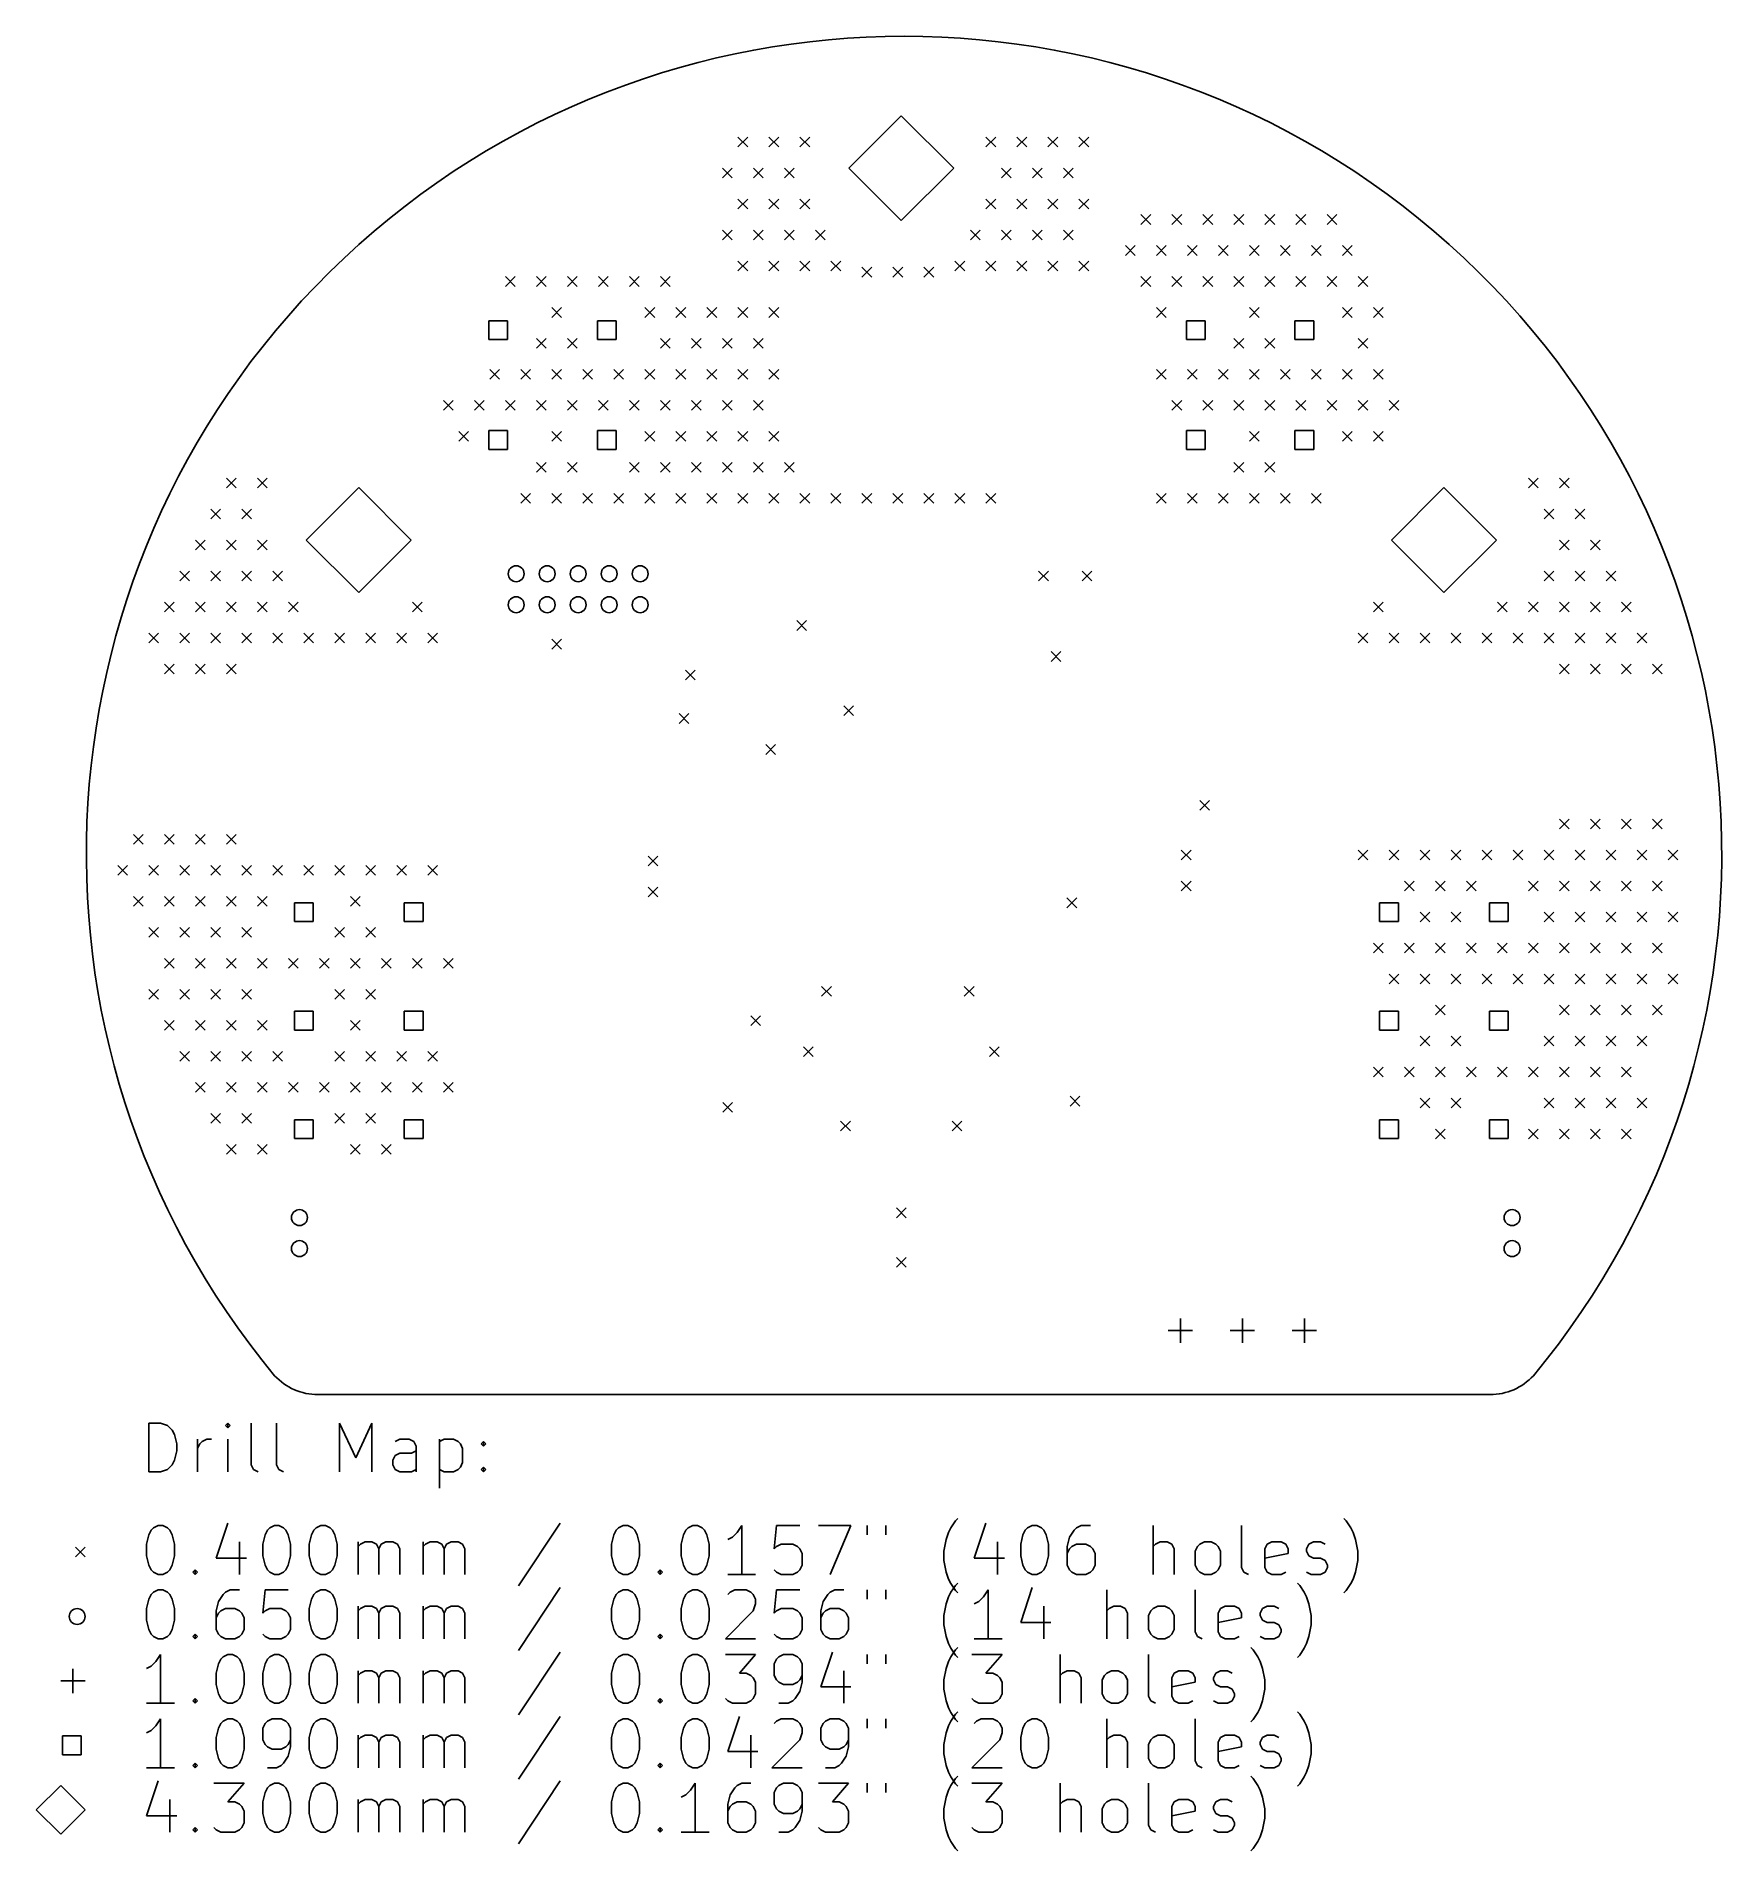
# Model space of a CAD drawing. Extents: x 113.9 to 183, y -111.9 to -37.6.
import ezdxf

# ---------------------------------------------------------------- set-up
doc = ezdxf.new("R2010")
doc.units = 0
doc.layers.add('BLACK', color=7, linetype='CONTINUOUS')

msp = doc.modelspace()

# ---------------------------------------------------------------- linework, layer by layer
at = {"layer": 'BLACK', "linetype": 'CONTINUOUS'}
for p, q in [((149.36724, -40.83325), (147.21724, -42.98325)), ((151.51724, -42.98325), (149.36724, -40.83325)), ((142.675, -41.71), (143.075, -42.11)), ((143.075, -41.71), (142.675, -42.11)), ((143.945, -41.71), (144.345, -42.11)), ((144.345, -41.71), (143.945, -42.11)), ((145.215, -41.71), (145.615, -42.11)), ((145.615, -41.71), (145.215, -42.11)), ((152.835, -41.71), (153.235, -42.11)), ((153.235, -41.71), (152.835, -42.11)), ((154.105, -41.71), (154.505, -42.11)), ((154.505, -41.71), (154.105, -42.11)), ((155.375, -41.71), (155.775, -42.11)), ((155.775, -41.71), (155.375, -42.11)), ((156.645, -41.71), (157.045, -42.11)), ((157.045, -41.71), (156.645, -42.11)), ((142.04, -42.98), (142.44, -43.38)), ((142.44, -42.98), (142.04, -43.38)), ((143.31, -42.98), (143.71, -43.38)), ((143.71, -42.98), (143.31, -43.38)), ((144.58, -42.98), (144.98, -43.38)), ((144.98, -42.98), (144.58, -43.38)), ((147.21724, -42.98325), (149.36724, -45.13325)), ((149.36724, -45.13325), (151.51724, -42.98325)), ((153.47, -42.98), (153.87, -43.38)), ((153.87, -42.98), (153.47, -43.38)), ((154.74, -42.98), (155.14, -43.38)), ((155.14, -42.98), (154.74, -43.38)), ((156.01, -42.98), (156.41, -43.38)), ((156.41, -42.98), (156.01, -43.38)), ((142.675, -44.25), (143.075, -44.65)), ((143.075, -44.25), (142.675, -44.65)), ((143.945, -44.25), (144.345, -44.65)), ((144.345, -44.25), (143.945, -44.65)), ((145.215, -44.25), (145.615, -44.65)), ((145.615, -44.25), (145.215, -44.65)), ((152.835, -44.25), (153.235, -44.65)), ((153.235, -44.25), (152.835, -44.65)), ((154.105, -44.25), (154.505, -44.65)), ((154.505, -44.25), (154.105, -44.65)), ((155.375, -44.25), (155.775, -44.65)), ((155.775, -44.25), (155.375, -44.65)), ((156.645, -44.25), (157.045, -44.65)), ((157.045, -44.25), (156.645, -44.65)), ((159.185, -44.885), (159.585, -45.285)), ((159.585, -44.885), (159.185, -45.285)), ((160.455, -44.885), (160.855, -45.285)), ((160.855, -44.885), (160.455, -45.285)), ((161.725, -44.885), (162.125, -45.285)), ((162.125, -44.885), (161.725, -45.285)), ((162.995, -44.885), (163.395, -45.285)), ((163.395, -44.885), (162.995, -45.285)), ((164.265, -44.885), (164.665, -45.285)), ((164.665, -44.885), (164.265, -45.285)), ((165.535, -44.885), (165.935, -45.285)), ((165.935, -44.885), (165.535, -45.285)), ((166.805, -44.885), (167.205, -45.285)), ((167.205, -44.885), (166.805, -45.285)), ((142.04, -45.52), (142.44, -45.92)), ((142.44, -45.52), (142.04, -45.92)), ((143.31, -45.52), (143.71, -45.92)), ((143.71, -45.52), (143.31, -45.92)), ((144.58, -45.52), (144.98, -45.92)), ((144.98, -45.52), (144.58, -45.92)), ((145.85, -45.52), (146.25, -45.92)), ((146.25, -45.52), (145.85, -45.92)), ((152.2, -45.52), (152.6, -45.92)), ((152.6, -45.52), (152.2, -45.92)), ((153.47, -45.52), (153.87, -45.92)), ((153.87, -45.52), (153.47, -45.92)), ((154.74, -45.52), (155.14, -45.92)), ((155.14, -45.52), (154.74, -45.92)), ((156.01, -45.52), (156.41, -45.92)), ((156.41, -45.52), (156.01, -45.92)), ((142.675, -46.79), (143.075, -47.19)), ((143.075, -46.79), (142.675, -47.19)), ((143.945, -46.79), (144.345, -47.19)), ((144.345, -46.79), (143.945, -47.19)), ((145.215, -46.79), (145.615, -47.19)), ((145.615, -46.79), (145.215, -47.19)), ((146.485, -46.79), (146.885, -47.19)), ((146.885, -46.79), (146.485, -47.19)), ((151.565, -46.79), (151.965, -47.19)), ((151.965, -46.79), (151.565, -47.19)), ((152.835, -46.79), (153.235, -47.19)), ((153.235, -46.79), (152.835, -47.19)), ((154.105, -46.79), (154.505, -47.19)), ((154.505, -46.79), (154.105, -47.19)), ((155.375, -46.79), (155.775, -47.19)), ((155.775, -46.79), (155.375, -47.19)), ((156.645, -46.79), (157.045, -47.19)), ((157.045, -46.79), (156.645, -47.19)), ((158.55, -46.155), (158.95, -46.555)), ((158.95, -46.155), (158.55, -46.555)), ((159.82, -46.155), (160.22, -46.555)), ((160.22, -46.155), (159.82, -46.555)), ((161.09, -46.155), (161.49, -46.555)), ((161.49, -46.155), (161.09, -46.555)), ((162.36, -46.155), (162.76, -46.555)), ((162.76, -46.155), (162.36, -46.555)), ((163.63, -46.155), (164.03, -46.555)), ((164.03, -46.155), (163.63, -46.555)), ((164.9, -46.155), (165.3, -46.555)), ((165.3, -46.155), (164.9, -46.555)), ((166.17, -46.155), (166.57, -46.555)), ((166.57, -46.155), (166.17, -46.555)), ((167.44, -46.155), (167.84, -46.555)), ((167.84, -46.155), (167.44, -46.555)), ((133.15, -47.425), (133.55, -47.825)), ((133.55, -47.425), (133.15, -47.825)), ((134.42, -47.425), (134.82, -47.825)), ((134.82, -47.425), (134.42, -47.825)), ((135.69, -47.425), (136.09, -47.825)), ((136.09, -47.425), (135.69, -47.825)), ((136.96, -47.425), (137.36, -47.825)), ((137.36, -47.425), (136.96, -47.825)), ((138.23, -47.425), (138.63, -47.825)), ((138.63, -47.425), (138.23, -47.825)), ((139.5, -47.425), (139.9, -47.825)), ((139.9, -47.425), (139.5, -47.825)), ((147.755, -47.044), (148.155, -47.444)), ((148.155, -47.044), (147.755, -47.444)), ((149.025, -47.044), (149.425, -47.444)), ((149.425, -47.044), (149.025, -47.444)), ((150.295, -47.044), (150.695, -47.444)), ((150.695, -47.044), (150.295, -47.444)), ((159.185, -47.425), (159.585, -47.825)), ((159.585, -47.425), (159.185, -47.825)), ((160.455, -47.425), (160.855, -47.825)), ((160.855, -47.425), (160.455, -47.825)), ((161.725, -47.425), (162.125, -47.825)), ((162.125, -47.425), (161.725, -47.825)), ((162.995, -47.425), (163.395, -47.825)), ((163.395, -47.425), (162.995, -47.825)), ((164.265, -47.425), (164.665, -47.825)), ((164.665, -47.425), (164.265, -47.825)), ((165.535, -47.425), (165.935, -47.825)), ((165.935, -47.425), (165.535, -47.825)), ((166.805, -47.425), (167.205, -47.825)), ((167.205, -47.425), (166.805, -47.825)), ((168.075, -47.425), (168.475, -47.825)), ((168.475, -47.425), (168.075, -47.825)), ((135.055, -48.695), (135.455, -49.095)), ((135.455, -48.695), (135.055, -49.095)), ((138.865, -48.695), (139.265, -49.095)), ((139.265, -48.695), (138.865, -49.095)), ((140.135, -48.695), (140.535, -49.095)), ((140.535, -48.695), (140.135, -49.095)), ((141.405, -48.695), (141.805, -49.095)), ((141.805, -48.695), (141.405, -49.095)), ((142.675, -48.695), (143.075, -49.095)), ((143.075, -48.695), (142.675, -49.095)), ((143.945, -48.695), (144.345, -49.095)), ((144.345, -48.695), (143.945, -49.095)), ((159.82, -48.695), (160.22, -49.095)), ((160.22, -48.695), (159.82, -49.095)), ((163.63, -48.695), (164.03, -49.095)), ((164.03, -48.695), (163.63, -49.095)), ((167.44, -48.695), (167.84, -49.095)), ((167.84, -48.695), (167.44, -49.095)), ((168.71, -48.695), (169.11, -49.095)), ((169.11, -48.695), (168.71, -49.095)), ((133.242617, -49.237873), (132.471863, -49.237873)), ((132.471863, -49.237873), (132.471863, -50.008627)), ((133.242617, -50.008627), (133.242617, -49.237873)), ((137.687617, -49.237873), (136.916863, -49.237873)), ((136.916863, -49.237873), (136.916863, -50.008627)), ((137.687617, -50.008627), (137.687617, -49.237873)), ((161.817617, -49.237873), (161.046863, -49.237873)), ((161.046863, -49.237873), (161.046863, -50.008627)), ((161.817617, -50.008627), (161.817617, -49.237873)), ((166.262617, -49.237873), (165.491863, -49.237873)), ((165.491863, -49.237873), (165.491863, -50.008627)), ((166.262617, -50.008627), (166.262617, -49.237873)), ((132.471863, -50.008627), (133.242617, -50.008627)), ((134.42, -49.965), (134.82, -50.365)), ((134.82, -49.965), (134.42, -50.365)), ((135.69, -49.965), (136.09, -50.365)), ((136.09, -49.965), (135.69, -50.365)), ((136.916863, -50.008627), (137.687617, -50.008627)), ((139.5, -49.965), (139.9, -50.365)), ((139.9, -49.965), (139.5, -50.365)), ((140.77, -49.965), (141.17, -50.365)), ((141.17, -49.965), (140.77, -50.365)), ((142.04, -49.965), (142.44, -50.365)), ((142.44, -49.965), (142.04, -50.365)), ((143.31, -49.965), (143.71, -50.365)), ((143.71, -49.965), (143.31, -50.365)), ((161.046863, -50.008627), (161.817617, -50.008627)), ((162.995, -49.965), (163.395, -50.365)), ((163.395, -49.965), (162.995, -50.365)), ((164.265, -49.965), (164.665, -50.365)), ((164.665, -49.965), (164.265, -50.365)), ((165.491863, -50.008627), (166.262617, -50.008627)), ((168.075, -49.965), (168.475, -50.365)), ((168.475, -49.965), (168.075, -50.365)), ((132.515, -51.235), (132.915, -51.635)), ((132.915, -51.235), (132.515, -51.635)), ((133.785, -51.235), (134.185, -51.635)), ((134.185, -51.235), (133.785, -51.635)), ((135.055, -51.235), (135.455, -51.635)), ((135.455, -51.235), (135.055, -51.635)), ((136.325, -51.235), (136.725, -51.635)), ((136.725, -51.235), (136.325, -51.635)), ((137.595, -51.235), (137.995, -51.635)), ((137.995, -51.235), (137.595, -51.635)), ((138.865, -51.235), (139.265, -51.635)), ((139.265, -51.235), (138.865, -51.635)), ((140.135, -51.235), (140.535, -51.635)), ((140.535, -51.235), (140.135, -51.635)), ((141.405, -51.235), (141.805, -51.635)), ((141.805, -51.235), (141.405, -51.635)), ((142.675, -51.235), (143.075, -51.635)), ((143.075, -51.235), (142.675, -51.635)), ((143.945, -51.235), (144.345, -51.635)), ((144.345, -51.235), (143.945, -51.635)), ((159.82, -51.235), (160.22, -51.635)), ((160.22, -51.235), (159.82, -51.635)), ((161.09, -51.235), (161.49, -51.635)), ((161.49, -51.235), (161.09, -51.635)), ((162.36, -51.235), (162.76, -51.635)), ((162.76, -51.235), (162.36, -51.635)), ((163.63, -51.235), (164.03, -51.635)), ((164.03, -51.235), (163.63, -51.635)), ((164.9, -51.235), (165.3, -51.635)), ((165.3, -51.235), (164.9, -51.635)), ((166.17, -51.235), (166.57, -51.635)), ((166.57, -51.235), (166.17, -51.635)), ((167.44, -51.235), (167.84, -51.635)), ((167.84, -51.235), (167.44, -51.635)), ((168.71, -51.235), (169.11, -51.635)), ((169.11, -51.235), (168.71, -51.635)), ((130.61, -52.505), (131.01, -52.905)), ((131.01, -52.505), (130.61, -52.905)), ((131.88, -52.505), (132.28, -52.905)), ((132.28, -52.505), (131.88, -52.905)), ((133.15, -52.505), (133.55, -52.905)), ((133.55, -52.505), (133.15, -52.905)), ((134.42, -52.505), (134.82, -52.905)), ((134.82, -52.505), (134.42, -52.905)), ((135.69, -52.505), (136.09, -52.905)), ((136.09, -52.505), (135.69, -52.905)), ((136.96, -52.505), (137.36, -52.905)), ((137.36, -52.505), (136.96, -52.905)), ((138.23, -52.505), (138.63, -52.905)), ((138.63, -52.505), (138.23, -52.905)), ((139.5, -52.505), (139.9, -52.905)), ((139.9, -52.505), (139.5, -52.905)), ((140.77, -52.505), (141.17, -52.905)), ((141.17, -52.505), (140.77, -52.905)), ((142.04, -52.505), (142.44, -52.905)), ((142.44, -52.505), (142.04, -52.905)), ((143.31, -52.505), (143.71, -52.905)), ((143.71, -52.505), (143.31, -52.905)), ((160.455, -52.505), (160.855, -52.905)), ((160.855, -52.505), (160.455, -52.905)), ((161.725, -52.505), (162.125, -52.905)), ((162.125, -52.505), (161.725, -52.905)), ((162.995, -52.505), (163.395, -52.905)), ((163.395, -52.505), (162.995, -52.905)), ((164.265, -52.505), (164.665, -52.905)), ((164.665, -52.505), (164.265, -52.905)), ((165.535, -52.505), (165.935, -52.905)), ((165.935, -52.505), (165.535, -52.905)), ((166.805, -52.505), (167.205, -52.905)), ((167.205, -52.505), (166.805, -52.905)), ((168.075, -52.505), (168.475, -52.905)), ((168.475, -52.505), (168.075, -52.905)), ((169.345, -52.505), (169.745, -52.905)), ((169.745, -52.505), (169.345, -52.905)), ((131.245, -53.775), (131.645, -54.175)), ((131.645, -53.775), (131.245, -54.175)), ((133.242617, -53.737873), (132.471863, -53.737873)), ((132.471863, -53.737873), (132.471863, -54.508627)), ((133.242617, -54.508627), (133.242617, -53.737873)), ((135.055, -53.775), (135.455, -54.175)), ((135.455, -53.775), (135.055, -54.175)), ((137.687617, -53.737873), (136.916863, -53.737873)), ((136.916863, -53.737873), (136.916863, -54.508627)), ((137.687617, -54.508627), (137.687617, -53.737873)), ((138.865, -53.775), (139.265, -54.175)), ((139.265, -53.775), (138.865, -54.175)), ((140.135, -53.775), (140.535, -54.175)), ((140.535, -53.775), (140.135, -54.175)), ((141.405, -53.775), (141.805, -54.175)), ((141.805, -53.775), (141.405, -54.175)), ((142.675, -53.775), (143.075, -54.175)), ((143.075, -53.775), (142.675, -54.175)), ((143.945, -53.775), (144.345, -54.175)), ((144.345, -53.775), (143.945, -54.175)), ((161.817617, -53.737873), (161.046863, -53.737873)), ((161.046863, -53.737873), (161.046863, -54.508627)), ((161.817617, -54.508627), (161.817617, -53.737873)), ((163.63, -53.775), (164.03, -54.175)), ((164.03, -53.775), (163.63, -54.175)), ((166.262617, -53.737873), (165.491863, -53.737873)), ((165.491863, -53.737873), (165.491863, -54.508627)), ((166.262617, -54.508627), (166.262617, -53.737873)), ((167.44, -53.775), (167.84, -54.175)), ((167.84, -53.775), (167.44, -54.175)), ((168.71, -53.775), (169.11, -54.175)), ((169.11, -53.775), (168.71, -54.175)), ((132.471863, -54.508627), (133.242617, -54.508627)), ((136.916863, -54.508627), (137.687617, -54.508627)), ((161.046863, -54.508627), (161.817617, -54.508627)), ((165.491863, -54.508627), (166.262617, -54.508627)), ((121.72, -55.68), (122.12, -56.08)), ((122.12, -55.68), (121.72, -56.08)), ((122.99, -55.68), (123.39, -56.08)), ((123.39, -55.68), (122.99, -56.08)), ((134.42, -55.045), (134.82, -55.445)), ((134.82, -55.045), (134.42, -55.445)), ((135.69, -55.045), (136.09, -55.445)), ((136.09, -55.045), (135.69, -55.445)), ((138.23, -55.045), (138.63, -55.445)), ((138.63, -55.045), (138.23, -55.445)), ((139.5, -55.045), (139.9, -55.445)), ((139.9, -55.045), (139.5, -55.445)), ((140.77, -55.045), (141.17, -55.445)), ((141.17, -55.045), (140.77, -55.445)), ((142.04, -55.045), (142.44, -55.445)), ((142.44, -55.045), (142.04, -55.445)), ((143.31, -55.045), (143.71, -55.445)), ((143.71, -55.045), (143.31, -55.445)), ((144.58, -55.045), (144.98, -55.445)), ((144.98, -55.045), (144.58, -55.445)), ((162.995, -55.045), (163.395, -55.445)), ((163.395, -55.045), (162.995, -55.445)), ((164.265, -55.045), (164.665, -55.445)), ((164.665, -55.045), (164.265, -55.445)), ((175.06, -55.68), (175.46, -56.08)), ((175.46, -55.68), (175.06, -56.08)), ((176.33, -55.68), (176.73, -56.08)), ((176.73, -55.68), (176.33, -56.08)), ((127.14224, -56.07325), (124.99224, -58.22325)), ((129.29224, -58.22325), (127.14224, -56.07325)), ((133.785, -56.315), (134.185, -56.715)), ((134.185, -56.315), (133.785, -56.715)), ((135.055, -56.315), (135.455, -56.715)), ((135.455, -56.315), (135.055, -56.715)), ((136.325, -56.315), (136.725, -56.715)), ((136.725, -56.315), (136.325, -56.715)), ((137.595, -56.315), (137.995, -56.715)), ((137.995, -56.315), (137.595, -56.715)), ((138.865, -56.315), (139.265, -56.715)), ((139.265, -56.315), (138.865, -56.715)), ((140.135, -56.315), (140.535, -56.715)), ((140.535, -56.315), (140.135, -56.715)), ((141.405, -56.315), (141.805, -56.715)), ((141.805, -56.315), (141.405, -56.715)), ((142.675, -56.315), (143.075, -56.715)), ((143.075, -56.315), (142.675, -56.715)), ((143.945, -56.315), (144.345, -56.715)), ((144.345, -56.315), (143.945, -56.715)), ((145.215, -56.315), (145.615, -56.715)), ((145.615, -56.315), (145.215, -56.715)), ((146.485, -56.315), (146.885, -56.715)), ((146.885, -56.315), (146.485, -56.715)), ((147.755, -56.315), (148.155, -56.715)), ((148.155, -56.315), (147.755, -56.715)), ((149.025, -56.315), (149.425, -56.715)), ((149.425, -56.315), (149.025, -56.715)), ((150.295, -56.315), (150.695, -56.715)), ((150.695, -56.315), (150.295, -56.715)), ((151.565, -56.315), (151.965, -56.715)), ((151.965, -56.315), (151.565, -56.715)), ((152.835, -56.315), (153.235, -56.715)), ((153.235, -56.315), (152.835, -56.715)), ((159.82, -56.315), (160.22, -56.715)), ((160.22, -56.315), (159.82, -56.715)), ((161.09, -56.315), (161.49, -56.715)), ((161.49, -56.315), (161.09, -56.715)), ((162.36, -56.315), (162.76, -56.715)), ((162.76, -56.315), (162.36, -56.715)), ((163.63, -56.315), (164.03, -56.715)), ((164.03, -56.315), (163.63, -56.715)), ((164.9, -56.315), (165.3, -56.715)), ((165.3, -56.315), (164.9, -56.715)), ((166.17, -56.315), (166.57, -56.715)), ((166.57, -56.315), (166.17, -56.715)), ((171.59224, -56.07325), (169.44224, -58.22325)), ((173.74224, -58.22325), (171.59224, -56.07325)), ((121.085, -56.95), (121.485, -57.35)), ((121.485, -56.95), (121.085, -57.35)), ((122.355, -56.95), (122.755, -57.35)), ((122.755, -56.95), (122.355, -57.35)), ((175.695, -56.95), (176.095, -57.35)), ((176.095, -56.95), (175.695, -57.35)), ((176.965, -56.95), (177.365, -57.35)), ((177.365, -56.95), (176.965, -57.35)), ((120.45, -58.22), (120.85, -58.62)), ((120.85, -58.22), (120.45, -58.62)), ((121.72, -58.22), (122.12, -58.62)), ((122.12, -58.22), (121.72, -58.62)), ((122.99, -58.22), (123.39, -58.62)), ((123.39, -58.22), (122.99, -58.62)), ((124.99224, -58.22325), (127.14224, -60.37325)), ((127.14224, -60.37325), (129.29224, -58.22325)), ((169.44224, -58.22325), (171.59224, -60.37325)), ((171.59224, -60.37325), (173.74224, -58.22325)), ((176.33, -58.22), (176.73, -58.62)), ((176.73, -58.22), (176.33, -58.62)), ((177.6, -58.22), (178, -58.62)), ((178, -58.22), (177.6, -58.62)), ((119.815, -59.49), (120.215, -59.89)), ((120.215, -59.49), (119.815, -59.89)), ((121.085, -59.49), (121.485, -59.89)), ((121.485, -59.49), (121.085, -59.89)), ((122.355, -59.49), (122.755, -59.89)), ((122.755, -59.49), (122.355, -59.89)), ((123.625, -59.49), (124.025, -59.89)), ((124.025, -59.49), (123.625, -59.89)), ((154.994, -59.49), (155.394, -59.89)), ((155.394, -59.49), (154.994, -59.89)), ((156.772, -59.49), (157.172, -59.89)), ((157.172, -59.49), (156.772, -59.89)), ((175.695, -59.49), (176.095, -59.89)), ((176.095, -59.49), (175.695, -59.89)), ((176.965, -59.49), (177.365, -59.89)), ((177.365, -59.49), (176.965, -59.89)), ((178.235, -59.49), (178.635, -59.89)), ((178.635, -59.49), (178.235, -59.89)), ((119.18, -60.76), (119.58, -61.16)), ((119.58, -60.76), (119.18, -61.16)), ((120.45, -60.76), (120.85, -61.16)), ((120.85, -60.76), (120.45, -61.16)), ((121.72, -60.76), (122.12, -61.16)), ((122.12, -60.76), (121.72, -61.16)), ((122.99, -60.76), (123.39, -61.16)), ((123.39, -60.76), (122.99, -61.16)), ((124.26, -60.76), (124.66, -61.16)), ((124.66, -60.76), (124.26, -61.16)), ((129.34, -60.76), (129.74, -61.16)), ((129.74, -60.76), (129.34, -61.16)), ((168.71, -60.76), (169.11, -61.16)), ((169.11, -60.76), (168.71, -61.16)), ((173.79, -60.76), (174.19, -61.16)), ((174.19, -60.76), (173.79, -61.16)), ((175.06, -60.76), (175.46, -61.16)), ((175.46, -60.76), (175.06, -61.16)), ((176.33, -60.76), (176.73, -61.16)), ((176.73, -60.76), (176.33, -61.16)), ((177.6, -60.76), (178, -61.16)), ((178, -60.76), (177.6, -61.16)), ((178.87, -60.76), (179.27, -61.16)), ((179.27, -60.76), (178.87, -61.16)), ((145.088, -61.522), (145.488, -61.922)), ((145.488, -61.522), (145.088, -61.922)), ((118.545, -62.03), (118.945, -62.43)), ((118.945, -62.03), (118.545, -62.43)), ((119.815, -62.03), (120.215, -62.43)), ((120.215, -62.03), (119.815, -62.43)), ((121.085, -62.03), (121.485, -62.43)), ((121.485, -62.03), (121.085, -62.43)), ((122.355, -62.03), (122.755, -62.43)), ((122.755, -62.03), (122.355, -62.43)), ((123.625, -62.03), (124.025, -62.43)), ((124.025, -62.03), (123.625, -62.43)), ((124.895, -62.03), (125.295, -62.43)), ((125.295, -62.03), (124.895, -62.43)), ((126.165, -62.03), (126.565, -62.43)), ((126.565, -62.03), (126.165, -62.43)), ((127.435, -62.03), (127.835, -62.43)), ((127.835, -62.03), (127.435, -62.43)), ((128.705, -62.03), (129.105, -62.43)), ((129.105, -62.03), (128.705, -62.43)), ((129.975, -62.03), (130.375, -62.43)), ((130.375, -62.03), (129.975, -62.43)), ((135.055, -62.284), (135.455, -62.684)), ((135.455, -62.284), (135.055, -62.684)), ((168.075, -62.03), (168.475, -62.43)), ((168.475, -62.03), (168.075, -62.43)), ((169.345, -62.03), (169.745, -62.43)), ((169.745, -62.03), (169.345, -62.43)), ((170.615, -62.03), (171.015, -62.43)), ((171.015, -62.03), (170.615, -62.43)), ((171.885, -62.03), (172.285, -62.43)), ((172.285, -62.03), (171.885, -62.43)), ((173.155, -62.03), (173.555, -62.43)), ((173.555, -62.03), (173.155, -62.43)), ((174.425, -62.03), (174.825, -62.43)), ((174.825, -62.03), (174.425, -62.43)), ((175.695, -62.03), (176.095, -62.43)), ((176.095, -62.03), (175.695, -62.43)), ((176.965, -62.03), (177.365, -62.43)), ((177.365, -62.03), (176.965, -62.43)), ((178.235, -62.03), (178.635, -62.43)), ((178.635, -62.03), (178.235, -62.43)), ((179.505, -62.03), (179.905, -62.43)), ((179.905, -62.03), (179.505, -62.43)), ((155.502, -62.792), (155.902, -63.192)), ((155.902, -62.792), (155.502, -63.192)), ((119.18, -63.3), (119.58, -63.7)), ((119.58, -63.3), (119.18, -63.7)), ((120.45, -63.3), (120.85, -63.7)), ((120.85, -63.3), (120.45, -63.7)), ((121.72, -63.3), (122.12, -63.7)), ((122.12, -63.3), (121.72, -63.7)), ((140.524847, -63.544988), (140.924847, -63.944988)), ((140.924847, -63.544988), (140.524847, -63.944988)), ((176.33, -63.3), (176.73, -63.7)), ((176.73, -63.3), (176.33, -63.7)), ((177.6, -63.3), (178, -63.7)), ((178, -63.3), (177.6, -63.7)), ((178.87, -63.3), (179.27, -63.7)), ((179.27, -63.3), (178.87, -63.7)), ((180.14, -63.3), (180.54, -63.7)), ((180.54, -63.3), (180.14, -63.7)), ((140.262, -65.332), (140.662, -65.732)), ((140.662, -65.332), (140.262, -65.732)), ((147.00824, -65.00825), (147.40824, -65.40825)), ((147.40824, -65.00825), (147.00824, -65.40825)), ((143.818, -66.602), (144.218, -67.002)), ((144.218, -66.602), (143.818, -67.002)), ((161.598, -68.888), (161.998, -69.288)), ((161.998, -68.888), (161.598, -69.288)), ((176.33, -69.65), (176.73, -70.05)), ((176.73, -69.65), (176.33, -70.05)), ((177.6, -69.65), (178, -70.05)), ((178, -69.65), (177.6, -70.05)), ((178.87, -69.65), (179.27, -70.05)), ((179.27, -69.65), (178.87, -70.05)), ((180.14, -69.65), (180.54, -70.05)), ((180.54, -69.65), (180.14, -70.05)), ((117.91, -70.285), (118.31, -70.685)), ((118.31, -70.285), (117.91, -70.685)), ((119.18, -70.285), (119.58, -70.685)), ((119.58, -70.285), (119.18, -70.685)), ((120.45, -70.285), (120.85, -70.685)), ((120.85, -70.285), (120.45, -70.685)), ((121.72, -70.285), (122.12, -70.685)), ((122.12, -70.285), (121.72, -70.685)), ((138.992, -71.174), (139.392, -71.574)), ((139.392, -71.174), (138.992, -71.574)), ((160.836, -70.92), (161.236, -71.32)), ((161.236, -70.92), (160.836, -71.32)), ((168.075, -70.92), (168.475, -71.32)), ((168.475, -70.92), (168.075, -71.32)), ((169.345, -70.92), (169.745, -71.32)), ((169.745, -70.92), (169.345, -71.32)), ((170.615, -70.92), (171.015, -71.32)), ((171.015, -70.92), (170.615, -71.32)), ((171.885, -70.92), (172.285, -71.32)), ((172.285, -70.92), (171.885, -71.32)), ((173.155, -70.92), (173.555, -71.32)), ((173.555, -70.92), (173.155, -71.32)), ((174.425, -70.92), (174.825, -71.32)), ((174.825, -70.92), (174.425, -71.32)), ((175.695, -70.92), (176.095, -71.32)), ((176.095, -70.92), (175.695, -71.32)), ((176.965, -70.92), (177.365, -71.32)), ((177.365, -70.92), (176.965, -71.32)), ((178.235, -70.92), (178.635, -71.32)), ((178.635, -70.92), (178.235, -71.32)), ((179.505, -70.92), (179.905, -71.32)), ((179.905, -70.92), (179.505, -71.32)), ((180.775, -70.92), (181.175, -71.32)), ((181.175, -70.92), (180.775, -71.32)), ((117.275, -71.555), (117.675, -71.955)), ((117.675, -71.555), (117.275, -71.955)), ((118.545, -71.555), (118.945, -71.955)), ((118.945, -71.555), (118.545, -71.955)), ((119.815, -71.555), (120.215, -71.955)), ((120.215, -71.555), (119.815, -71.955)), ((121.085, -71.555), (121.485, -71.955)), ((121.485, -71.555), (121.085, -71.955)), ((122.355, -71.555), (122.755, -71.955)), ((122.755, -71.555), (122.355, -71.955)), ((123.625, -71.555), (124.025, -71.955)), ((124.025, -71.555), (123.625, -71.955)), ((124.895, -71.555), (125.295, -71.955)), ((125.295, -71.555), (124.895, -71.955)), ((126.165, -71.555), (126.565, -71.955)), ((126.565, -71.555), (126.165, -71.955)), ((127.435, -71.555), (127.835, -71.955)), ((127.835, -71.555), (127.435, -71.955)), ((128.705, -71.555), (129.105, -71.955)), ((129.105, -71.555), (128.705, -71.955)), ((129.975, -71.555), (130.375, -71.955)), ((130.375, -71.555), (129.975, -71.955)), ((117.91, -72.825), (118.31, -73.225)), ((118.31, -72.825), (117.91, -73.225)), ((119.18, -72.825), (119.58, -73.225)), ((119.58, -72.825), (119.18, -73.225)), ((120.45, -72.825), (120.85, -73.225)), ((120.85, -72.825), (120.45, -73.225)), ((121.72, -72.825), (122.12, -73.225)), ((122.12, -72.825), (121.72, -73.225)), ((122.99, -72.825), (123.39, -73.225)), ((123.39, -72.825), (122.99, -73.225)), ((126.8, -72.825), (127.2, -73.225)), ((127.2, -72.825), (126.8, -73.225)), ((138.992, -72.444), (139.392, -72.844)), ((139.392, -72.444), (138.992, -72.844)), ((160.836, -72.19), (161.236, -72.59)), ((161.236, -72.19), (160.836, -72.59)), ((169.98, -72.19), (170.38, -72.59)), ((170.38, -72.19), (169.98, -72.59)), ((171.25, -72.19), (171.65, -72.59)), ((171.65, -72.19), (171.25, -72.59)), ((172.52, -72.19), (172.92, -72.59)), ((172.92, -72.19), (172.52, -72.59)), ((175.06, -72.19), (175.46, -72.59)), ((175.46, -72.19), (175.06, -72.59)), ((176.33, -72.19), (176.73, -72.59)), ((176.73, -72.19), (176.33, -72.59)), ((177.6, -72.19), (178, -72.59)), ((178, -72.19), (177.6, -72.59)), ((178.87, -72.19), (179.27, -72.59)), ((179.27, -72.19), (178.87, -72.59)), ((180.14, -72.19), (180.54, -72.59)), ((180.54, -72.19), (180.14, -72.59)), ((125.277617, -73.077873), (124.506863, -73.077873)), ((124.506863, -73.077873), (124.506863, -73.848627)), ((125.277617, -73.848627), (125.277617, -73.077873)), ((129.777617, -73.077873), (129.006863, -73.077873)), ((129.006863, -73.077873), (129.006863, -73.848627)), ((129.777617, -73.848627), (129.777617, -73.077873)), ((156.15224, -72.88225), (156.55224, -73.28225)), ((156.55224, -72.88225), (156.15224, -73.28225)), ((169.727617, -73.077873), (168.956863, -73.077873)), ((168.956863, -73.077873), (168.956863, -73.848627)), ((169.727617, -73.848627), (169.727617, -73.077873)), ((170.615, -73.46), (171.015, -73.86)), ((171.015, -73.46), (170.615, -73.86)), ((171.885, -73.46), (172.285, -73.86)), ((172.285, -73.46), (171.885, -73.86)), ((174.227617, -73.077873), (173.456863, -73.077873)), ((173.456863, -73.077873), (173.456863, -73.848627)), ((174.227617, -73.848627), (174.227617, -73.077873)), ((175.695, -73.46), (176.095, -73.86)), ((176.095, -73.46), (175.695, -73.86)), ((176.965, -73.46), (177.365, -73.86)), ((177.365, -73.46), (176.965, -73.86)), ((178.235, -73.46), (178.635, -73.86)), ((178.635, -73.46), (178.235, -73.86)), ((179.505, -73.46), (179.905, -73.86)), ((179.905, -73.46), (179.505, -73.86)), ((180.775, -73.46), (181.175, -73.86)), ((181.175, -73.46), (180.775, -73.86)), ((118.545, -74.095), (118.945, -74.495)), ((118.945, -74.095), (118.545, -74.495)), ((119.815, -74.095), (120.215, -74.495)), ((120.215, -74.095), (119.815, -74.495)), ((121.085, -74.095), (121.485, -74.495)), ((121.485, -74.095), (121.085, -74.495)), ((122.355, -74.095), (122.755, -74.495)), ((122.755, -74.095), (122.355, -74.495)), ((124.506863, -73.848627), (125.277617, -73.848627)), ((126.165, -74.095), (126.565, -74.495)), ((126.565, -74.095), (126.165, -74.495)), ((127.435, -74.095), (127.835, -74.495)), ((127.835, -74.095), (127.435, -74.495)), ((129.006863, -73.848627), (129.777617, -73.848627)), ((168.956863, -73.848627), (169.727617, -73.848627)), ((173.456863, -73.848627), (174.227617, -73.848627)), ((168.71, -74.73), (169.11, -75.13)), ((169.11, -74.73), (168.71, -75.13)), ((169.98, -74.73), (170.38, -75.13)), ((170.38, -74.73), (169.98, -75.13)), ((171.25, -74.73), (171.65, -75.13)), ((171.65, -74.73), (171.25, -75.13)), ((172.52, -74.73), (172.92, -75.13)), ((172.92, -74.73), (172.52, -75.13)), ((173.79, -74.73), (174.19, -75.13)), ((174.19, -74.73), (173.79, -75.13)), ((175.06, -74.73), (175.46, -75.13)), ((175.46, -74.73), (175.06, -75.13)), ((176.33, -74.73), (176.73, -75.13)), ((176.73, -74.73), (176.33, -75.13)), ((177.6, -74.73), (178, -75.13)), ((178, -74.73), (177.6, -75.13)), ((178.87, -74.73), (179.27, -75.13)), ((179.27, -74.73), (178.87, -75.13)), ((180.14, -74.73), (180.54, -75.13)), ((180.54, -74.73), (180.14, -75.13)), ((119.18, -75.365), (119.58, -75.765)), ((119.58, -75.365), (119.18, -75.765)), ((120.45, -75.365), (120.85, -75.765)), ((120.85, -75.365), (120.45, -75.765)), ((121.72, -75.365), (122.12, -75.765)), ((122.12, -75.365), (121.72, -75.765)), ((122.99, -75.365), (123.39, -75.765)), ((123.39, -75.365), (122.99, -75.765)), ((124.26, -75.365), (124.66, -75.765)), ((124.66, -75.365), (124.26, -75.765)), ((125.53, -75.365), (125.93, -75.765)), ((125.93, -75.365), (125.53, -75.765)), ((126.8, -75.365), (127.2, -75.765)), ((127.2, -75.365), (126.8, -75.765)), ((128.07, -75.365), (128.47, -75.765)), ((128.47, -75.365), (128.07, -75.765)), ((129.34, -75.365), (129.74, -75.765)), ((129.74, -75.365), (129.34, -75.765)), ((130.61, -75.365), (131.01, -75.765)), ((131.01, -75.365), (130.61, -75.765)), ((146.104, -76.508), (146.504, -76.908)), ((146.504, -76.508), (146.104, -76.908)), ((151.946, -76.508), (152.346, -76.908)), ((152.346, -76.508), (151.946, -76.908)), ((169.345, -76), (169.745, -76.4)), ((169.745, -76), (169.345, -76.4)), ((170.615, -76), (171.015, -76.4)), ((171.015, -76), (170.615, -76.4)), ((171.885, -76), (172.285, -76.4)), ((172.285, -76), (171.885, -76.4)), ((173.155, -76), (173.555, -76.4)), ((173.555, -76), (173.155, -76.4)), ((174.425, -76), (174.825, -76.4)), ((174.825, -76), (174.425, -76.4)), ((175.695, -76), (176.095, -76.4)), ((176.095, -76), (175.695, -76.4)), ((176.965, -76), (177.365, -76.4)), ((177.365, -76), (176.965, -76.4)), ((178.235, -76), (178.635, -76.4)), ((178.635, -76), (178.235, -76.4)), ((179.505, -76), (179.905, -76.4)), ((179.905, -76), (179.505, -76.4)), ((180.775, -76), (181.175, -76.4)), ((181.175, -76), (180.775, -76.4)), ((118.545, -76.635), (118.945, -77.035)), ((118.945, -76.635), (118.545, -77.035)), ((119.815, -76.635), (120.215, -77.035)), ((120.215, -76.635), (119.815, -77.035)), ((121.085, -76.635), (121.485, -77.035)), ((121.485, -76.635), (121.085, -77.035)), ((122.355, -76.635), (122.755, -77.035)), ((122.755, -76.635), (122.355, -77.035)), ((126.165, -76.635), (126.565, -77.035)), ((126.565, -76.635), (126.165, -77.035)), ((127.435, -76.635), (127.835, -77.035)), ((127.835, -76.635), (127.435, -77.035)), ((171.25, -77.27), (171.65, -77.67)), ((171.65, -77.27), (171.25, -77.67)), ((176.33, -77.27), (176.73, -77.67)), ((176.73, -77.27), (176.33, -77.67)), ((177.6, -77.27), (178, -77.67)), ((178, -77.27), (177.6, -77.67)), ((178.87, -77.27), (179.27, -77.67)), ((179.27, -77.27), (178.87, -77.67)), ((180.14, -77.27), (180.54, -77.67)), ((180.54, -77.27), (180.14, -77.67)), ((119.18, -77.905), (119.58, -78.305)), ((119.58, -77.905), (119.18, -78.305)), ((120.45, -77.905), (120.85, -78.305)), ((120.85, -77.905), (120.45, -78.305)), ((121.72, -77.905), (122.12, -78.305)), ((122.12, -77.905), (121.72, -78.305)), ((122.99, -77.905), (123.39, -78.305)), ((123.39, -77.905), (122.99, -78.305)), ((125.277617, -77.522873), (124.506863, -77.522873)), ((124.506863, -77.522873), (124.506863, -78.293627)), ((125.277617, -78.293627), (125.277617, -77.522873)), ((126.8, -77.905), (127.2, -78.305)), ((127.2, -77.905), (126.8, -78.305)), ((129.777617, -77.522873), (129.006863, -77.522873)), ((129.006863, -77.522873), (129.006863, -78.293627)), ((129.777617, -78.293627), (129.777617, -77.522873)), ((143.19824, -77.70825), (143.59824, -78.10825)), ((143.59824, -77.70825), (143.19824, -78.10825)), ((169.727617, -77.522873), (168.956863, -77.522873)), ((168.956863, -77.522873), (168.956863, -78.293627)), ((169.727617, -78.293627), (169.727617, -77.522873)), ((174.227617, -77.522873), (173.456863, -77.522873)), ((173.456863, -77.522873), (173.456863, -78.293627)), ((174.227617, -78.293627), (174.227617, -77.522873)), ((124.506863, -78.293627), (125.277617, -78.293627)), ((129.006863, -78.293627), (129.777617, -78.293627)), ((168.956863, -78.293627), (169.727617, -78.293627)), ((170.615, -78.54), (171.015, -78.94)), ((171.015, -78.54), (170.615, -78.94)), ((171.885, -78.54), (172.285, -78.94)), ((172.285, -78.54), (171.885, -78.94)), ((173.456863, -78.293627), (174.227617, -78.293627)), ((175.695, -78.54), (176.095, -78.94)), ((176.095, -78.54), (175.695, -78.94)), ((176.965, -78.54), (177.365, -78.94)), ((177.365, -78.54), (176.965, -78.94)), ((178.235, -78.54), (178.635, -78.94)), ((178.635, -78.54), (178.235, -78.94)), ((179.505, -78.54), (179.905, -78.94)), ((179.905, -78.54), (179.505, -78.94)), ((119.815, -79.175), (120.215, -79.575)), ((120.215, -79.175), (119.815, -79.575)), ((121.085, -79.175), (121.485, -79.575)), ((121.485, -79.175), (121.085, -79.575)), ((122.355, -79.175), (122.755, -79.575)), ((122.755, -79.175), (122.355, -79.575)), ((123.625, -79.175), (124.025, -79.575)), ((124.025, -79.175), (123.625, -79.575)), ((126.165, -79.175), (126.565, -79.575)), ((126.565, -79.175), (126.165, -79.575)), ((127.435, -79.175), (127.835, -79.575)), ((127.835, -79.175), (127.435, -79.575)), ((128.705, -79.175), (129.105, -79.575)), ((129.105, -79.175), (128.705, -79.575)), ((129.975, -79.175), (130.375, -79.575)), ((130.375, -79.175), (129.975, -79.575)), ((145.35724, -78.97825), (145.75724, -79.37825)), ((145.75724, -78.97825), (145.35724, -79.37825)), ((152.97724, -78.97825), (153.37724, -79.37825)), ((153.37724, -78.97825), (152.97724, -79.37825)), ((168.71, -79.81), (169.11, -80.21)), ((169.11, -79.81), (168.71, -80.21)), ((169.98, -79.81), (170.38, -80.21)), ((170.38, -79.81), (169.98, -80.21)), ((171.25, -79.81), (171.65, -80.21)), ((171.65, -79.81), (171.25, -80.21)), ((172.52, -79.81), (172.92, -80.21)), ((172.92, -79.81), (172.52, -80.21)), ((173.79, -79.81), (174.19, -80.21)), ((174.19, -79.81), (173.79, -80.21)), ((175.06, -79.81), (175.46, -80.21)), ((175.46, -79.81), (175.06, -80.21)), ((176.33, -79.81), (176.73, -80.21)), ((176.73, -79.81), (176.33, -80.21)), ((177.6, -79.81), (178, -80.21)), ((178, -79.81), (177.6, -80.21)), ((178.87, -79.81), (179.27, -80.21)), ((179.27, -79.81), (178.87, -80.21)), ((120.45, -80.445), (120.85, -80.845)), ((120.85, -80.445), (120.45, -80.845)), ((121.72, -80.445), (122.12, -80.845)), ((122.12, -80.445), (121.72, -80.845)), ((122.99, -80.445), (123.39, -80.845)), ((123.39, -80.445), (122.99, -80.845)), ((124.26, -80.445), (124.66, -80.845)), ((124.66, -80.445), (124.26, -80.845)), ((125.53, -80.445), (125.93, -80.845)), ((125.93, -80.445), (125.53, -80.845)), ((126.8, -80.445), (127.2, -80.845)), ((127.2, -80.445), (126.8, -80.845)), ((128.07, -80.445), (128.47, -80.845)), ((128.47, -80.445), (128.07, -80.845)), ((129.34, -80.445), (129.74, -80.845)), ((129.74, -80.445), (129.34, -80.845)), ((130.61, -80.445), (131.01, -80.845)), ((131.01, -80.445), (130.61, -80.845)), ((156.27924, -81.01025), (156.67924, -81.41025)), ((156.67924, -81.01025), (156.27924, -81.41025)), ((121.085, -81.715), (121.485, -82.115)), ((121.485, -81.715), (121.085, -82.115)), ((122.355, -81.715), (122.755, -82.115)), ((122.755, -81.715), (122.355, -82.115)), ((126.165, -81.715), (126.565, -82.115)), ((126.565, -81.715), (126.165, -82.115)), ((127.435, -81.715), (127.835, -82.115)), ((127.835, -81.715), (127.435, -82.115)), ((142.05524, -81.26425), (142.45524, -81.66425)), ((142.45524, -81.26425), (142.05524, -81.66425)), ((170.615, -81.08), (171.015, -81.48)), ((171.015, -81.08), (170.615, -81.48)), ((171.885, -81.08), (172.285, -81.48)), ((172.285, -81.08), (171.885, -81.48)), ((175.695, -81.08), (176.095, -81.48)), ((176.095, -81.08), (175.695, -81.48)), ((176.965, -81.08), (177.365, -81.48)), ((177.365, -81.08), (176.965, -81.48)), ((178.235, -81.08), (178.635, -81.48)), ((178.635, -81.08), (178.235, -81.48)), ((179.505, -81.08), (179.905, -81.48)), ((179.905, -81.08), (179.505, -81.48)), ((125.277617, -81.967873), (124.506863, -81.967873)), ((124.506863, -81.967873), (124.506863, -82.738627)), ((125.277617, -82.738627), (125.277617, -81.967873)), ((129.777617, -81.967873), (129.006863, -81.967873)), ((129.006863, -81.967873), (129.006863, -82.738627)), ((129.777617, -82.738627), (129.777617, -81.967873)), ((146.88124, -82.02625), (147.28124, -82.42625)), ((147.28124, -82.02625), (146.88124, -82.42625)), ((151.45324, -82.02625), (151.85324, -82.42625)), ((151.85324, -82.02625), (151.45324, -82.42625)), ((169.727617, -81.967873), (168.956863, -81.967873)), ((168.956863, -81.967873), (168.956863, -82.738627)), ((169.727617, -82.738627), (169.727617, -81.967873)), ((171.25, -82.35), (171.65, -82.75)), ((171.65, -82.35), (171.25, -82.75)), ((174.227617, -81.967873), (173.456863, -81.967873)), ((173.456863, -81.967873), (173.456863, -82.738627)), ((174.227617, -82.738627), (174.227617, -81.967873)), ((175.06, -82.35), (175.46, -82.75)), ((175.46, -82.35), (175.06, -82.75)), ((176.33, -82.35), (176.73, -82.75)), ((176.73, -82.35), (176.33, -82.75)), ((177.6, -82.35), (178, -82.75)), ((178, -82.35), (177.6, -82.75)), ((178.87, -82.35), (179.27, -82.75)), ((179.27, -82.35), (178.87, -82.75)), ((121.72, -82.985), (122.12, -83.385)), ((122.12, -82.985), (121.72, -83.385)), ((122.99, -82.985), (123.39, -83.385)), ((123.39, -82.985), (122.99, -83.385)), ((124.506863, -82.738627), (125.277617, -82.738627)), ((126.8, -82.985), (127.2, -83.385)), ((127.2, -82.985), (126.8, -83.385)), ((128.07, -82.985), (128.47, -83.385)), ((128.47, -82.985), (128.07, -83.385)), ((129.006863, -82.738627), (129.777617, -82.738627)), ((168.956863, -82.738627), (169.727617, -82.738627)), ((173.456863, -82.738627), (174.227617, -82.738627)), ((149.16724, -85.58225), (149.56724, -85.98225)), ((149.56724, -85.58225), (149.16724, -85.98225)), ((149.16724, -87.61425), (149.56724, -88.01425)), ((149.56724, -87.61425), (149.16724, -88.01425)), ((160.29724, -90.60825), (161.29724, -90.60825)), ((160.79724, -90.10825), (160.79724, -91.10825)), ((162.83724, -90.60825), (163.83724, -90.60825)), ((163.33724, -90.10825), (163.33724, -91.10825)), ((165.37724, -90.60825), (166.37724, -90.60825)), ((165.87724, -90.10825), (165.87724, -91.10825)), ((173.482, -93.231331), (125.476, -93.231331)), ((118.542919, -96.396169), (118.542919, -94.396169)), ((118.542919, -94.396169), (119.019109, -94.396169)), ((119.019109, -94.396169), (119.304824, -94.491407)), ((121.781014, -94.396169), (121.685776, -94.491407)), ((121.876252, -94.491407), (121.781014, -94.396169)), ((121.781014, -94.396169), (121.781014, -94.586645)), ((122.733395, -96.110454), (122.733395, -94.396169)), ((123.781014, -96.110454), (123.781014, -94.396169)), ((126.352443, -96.396169), (126.352443, -94.396169)), ((126.352443, -94.396169), (127.01911, -95.82474)), ((127.01911, -95.82474), (127.685776, -94.396169)), ((127.685776, -94.396169), (127.685776, -96.396169)), ((119.304824, -94.491407), (119.4953, -94.681883)), ((119.4953, -94.681883), (119.590538, -94.872359)), ((119.590538, -94.872359), (119.685776, -95.253311)), ((120.542919, -96.396169), (120.542919, -95.062835)), ((120.733395, -95.158073), (120.923871, -95.062835)), ((120.923871, -95.062835), (121.114348, -95.062835)), ((121.685776, -94.491407), (121.781014, -94.586645)), ((121.781014, -94.586645), (121.876252, -94.491407)), ((121.781014, -96.396169), (121.781014, -95.062835)), ((128.828633, -95.062835), (128.638157, -95.158073)), ((129.209586, -95.062835), (128.828633, -95.062835)), ((129.400062, -95.158073), (129.209586, -95.062835)), ((130.447681, -95.062835), (130.447681, -97.062835)), ((130.447681, -95.158073), (130.638157, -95.062835)), ((130.638157, -95.062835), (131.01911, -95.062835)), ((131.01911, -95.062835), (131.209586, -95.158073)), ((119.685776, -95.539026), (119.590538, -95.919978)), ((119.685776, -95.253311), (119.685776, -95.539026)), ((120.542919, -95.443788), (120.638157, -95.253311)), ((120.638157, -95.253311), (120.733395, -95.158073)), ((128.542919, -95.919978), (128.638157, -95.729502)), ((128.638157, -95.729502), (128.828633, -95.634264)), ((128.828633, -95.634264), (129.304824, -95.634264)), ((129.304824, -95.634264), (129.4953, -95.539026)), ((129.4953, -95.34855), (129.400062, -95.158073)), ((129.4953, -96.396169), (129.4953, -95.34855)), ((131.209586, -95.158073), (131.304824, -95.253311)), ((131.304824, -95.253311), (131.400062, -95.443788)), ((131.400062, -95.443788), (131.400062, -96.015216)), ((132.161967, -95.253311), (132.257205, -95.158073)), ((132.257205, -95.34855), (132.161967, -95.253311)), ((132.257205, -95.158073), (132.352443, -95.253311)), ((132.257205, -95.158073), (132.257205, -95.34855)), ((132.352443, -95.253311), (132.257205, -95.34855)), ((119.019109, -96.396169), (118.542919, -96.396169)), ((119.304824, -96.300931), (119.019109, -96.396169)), ((119.4953, -96.110454), (119.304824, -96.300931)), ((119.590538, -95.919978), (119.4953, -96.110454)), ((122.828633, -96.300931), (122.733395, -96.110454)), ((123.019109, -96.396169), (122.828633, -96.300931)), ((123.876252, -96.300931), (123.781014, -96.110454)), ((124.066728, -96.396169), (123.876252, -96.300931)), ((128.542919, -96.110454), (128.542919, -95.919978)), ((128.638157, -96.300931), (128.542919, -96.110454)), ((128.828633, -96.396169), (128.638157, -96.300931)), ((129.304824, -96.396169), (128.828633, -96.396169)), ((129.4953, -96.300931), (129.304824, -96.396169)), ((130.638157, -96.396169), (130.447681, -96.300931)), ((131.01911, -96.396169), (130.638157, -96.396169)), ((131.209586, -96.300931), (131.01911, -96.396169)), ((131.304824, -96.205692), (131.209586, -96.300931)), ((131.400062, -96.015216), (131.304824, -96.205692)), ((132.161967, -96.300931), (132.257205, -96.205692)), ((132.257205, -96.396169), (132.161967, -96.300931)), ((132.257205, -96.205692), (132.352443, -96.300931)), ((132.257205, -96.205692), (132.257205, -96.396169)), ((132.352443, -96.300931), (132.257205, -96.396169)), ((118.542919, -98.977121), (118.638157, -98.786645)), ((118.638157, -98.786645), (118.733395, -98.691407)), ((118.733395, -98.691407), (118.923871, -98.596169)), ((118.923871, -98.596169), (119.114348, -98.596169)), ((119.114348, -98.596169), (119.304824, -98.691407)), ((119.304824, -98.691407), (119.400062, -98.786645)), ((119.400062, -98.786645), (119.4953, -98.977121)), ((121.781014, -98.500931), (121.304824, -99.929502)), ((123.304824, -98.977121), (123.400062, -98.786645)), ((123.400062, -98.786645), (123.4953, -98.691407)), ((123.4953, -98.691407), (123.685776, -98.596169)), ((123.685776, -98.596169), (123.876253, -98.596169)), ((123.876253, -98.596169), (124.066729, -98.691407)), ((124.066729, -98.691407), (124.161967, -98.786645)), ((124.161967, -98.786645), (124.257205, -98.977121)), ((125.209586, -98.977121), (125.304824, -98.786645)), ((125.304824, -98.786645), (125.400062, -98.691407)), ((125.400062, -98.691407), (125.590538, -98.596169)), ((125.590538, -98.596169), (125.781015, -98.596169)), ((125.781015, -98.596169), (125.971491, -98.691407)), ((125.971491, -98.691407), (126.066729, -98.786645)), ((126.066729, -98.786645), (126.161967, -98.977121)), ((135.400063, -98.500931), (133.685778, -101.072359)), ((137.59054, -98.977121), (137.685778, -98.786645)), ((137.685778, -98.786645), (137.781016, -98.691407)), ((137.781016, -98.691407), (137.971492, -98.596169)), ((137.971492, -98.596169), (138.161969, -98.596169)), ((138.161969, -98.596169), (138.352445, -98.691407)), ((138.352445, -98.691407), (138.447683, -98.786645)), ((138.447683, -98.786645), (138.542921, -98.977121)), ((140.447683, -98.977121), (140.542921, -98.786645)), ((140.542921, -98.786645), (140.638159, -98.691407)), ((140.638159, -98.691407), (140.828635, -98.596169)), ((140.828635, -98.596169), (141.019112, -98.596169)), ((141.019112, -98.596169), (141.209588, -98.691407)), ((141.209588, -98.691407), (141.304826, -98.786645)), ((141.304826, -98.786645), (141.400064, -98.977121)), ((142.828635, -98.596169), (142.638159, -98.881883)), ((142.828635, -100.596169), (142.828635, -98.596169)), ((144.257207, -98.596169), (144.161969, -99.54855)), ((145.209588, -98.596169), (144.257207, -98.596169)), ((145.971493, -98.596169), (147.304826, -98.596169)), ((147.304826, -98.596169), (146.447683, -100.596169)), ((147.971493, -98.596169), (147.971493, -98.977121)), ((148.733398, -98.596169), (148.733398, -98.977121)), ((151.304827, -98.881883), (151.400065, -98.691407)), ((151.400065, -98.691407), (151.590541, -98.405692)), ((151.590541, -98.405692), (151.68578, -98.310454)), ((152.828636, -98.500931), (152.352446, -99.929502)), ((154.352446, -98.977121), (154.447684, -98.786645)), ((154.447684, -98.786645), (154.542922, -98.691407)), ((154.542922, -98.691407), (154.733398, -98.596169)), ((154.733398, -98.596169), (154.923875, -98.596169)), ((154.923875, -98.596169), (155.114351, -98.691407)), ((155.114351, -98.691407), (155.209589, -98.786645)), ((155.209589, -98.786645), (155.304827, -98.977121)), ((156.447684, -98.786645), (156.257208, -99.072359)), ((156.542922, -98.691407), (156.447684, -98.786645)), ((156.733398, -98.596169), (156.542922, -98.691407)), ((157.114351, -98.596169), (156.733398, -98.596169)), ((159.68578, -100.596169), (159.68578, -98.596169)), ((163.304828, -100.310454), (163.304828, -98.596169)), ((167.590543, -98.405692), (167.495305, -98.310454)), ((167.781019, -98.691407), (167.590543, -98.405692)), ((167.876257, -98.881883), (167.781019, -98.691407)), ((115.535151, -99.481331), (115.935151, -99.881331)), ((115.935151, -99.481331), (115.535151, -99.881331)), ((118.447681, -99.358073), (118.542919, -98.977121)), ((118.447681, -99.834264), (118.447681, -99.358073)), ((119.4953, -98.977121), (119.590538, -99.358073)), ((119.590538, -99.358073), (119.590538, -99.834264)), ((122.257205, -99.262835), (122.257205, -100.596169)), ((123.209586, -99.358073), (123.304824, -98.977121)), ((123.209586, -99.834264), (123.209586, -99.358073)), ((124.257205, -98.977121), (124.352443, -99.358073)), ((124.352443, -99.358073), (124.352443, -99.834264)), ((125.114348, -99.358073), (125.209586, -98.977121)), ((125.114348, -99.834264), (125.114348, -99.358073)), ((126.161967, -98.977121), (126.257205, -99.358073)), ((126.257205, -99.358073), (126.257205, -99.834264)), ((127.114348, -100.596169), (127.114348, -99.262835)), ((127.114348, -99.453311), (127.209586, -99.358073)), ((127.209586, -99.358073), (127.400062, -99.262835)), ((127.400062, -99.262835), (127.685777, -99.262835)), ((127.685777, -99.262835), (127.876253, -99.358073)), ((127.876253, -99.358073), (127.971491, -99.54855)), ((127.971491, -99.54855), (128.066729, -99.358073)), ((127.971491, -99.54855), (127.971491, -100.596169)), ((128.066729, -99.358073), (128.257205, -99.262835)), ((128.257205, -99.262835), (128.542919, -99.262835)), ((128.542919, -99.262835), (128.733396, -99.358073)), ((128.733396, -99.358073), (128.828634, -99.54855)), ((128.828634, -99.54855), (128.828634, -100.596169)), ((129.781015, -100.596169), (129.781015, -99.262835)), ((129.781015, -99.453311), (129.876253, -99.358073)), ((129.876253, -99.358073), (130.066729, -99.262835)), ((130.066729, -99.262835), (130.352444, -99.262835)), ((130.352444, -99.262835), (130.54292, -99.358073)), ((130.54292, -99.358073), (130.638158, -99.54855)), ((130.638158, -99.54855), (130.733396, -99.358073)), ((130.638158, -99.54855), (130.638158, -100.596169)), ((130.733396, -99.358073), (130.923872, -99.262835)), ((130.923872, -99.262835), (131.209586, -99.262835)), ((131.209586, -99.262835), (131.400063, -99.358073)), ((131.400063, -99.358073), (131.495301, -99.54855)), ((131.495301, -99.54855), (131.495301, -100.596169)), ((137.495302, -99.358073), (137.59054, -98.977121)), ((137.495302, -99.834264), (137.495302, -99.358073)), ((138.542921, -98.977121), (138.638159, -99.358073)), ((138.638159, -99.358073), (138.638159, -99.834264)), ((140.352445, -99.358073), (140.447683, -98.977121)), ((140.352445, -99.834264), (140.352445, -99.358073)), ((141.400064, -98.977121), (141.495302, -99.358073)), ((141.495302, -99.358073), (141.495302, -99.834264)), ((142.447683, -99.072359), (142.257207, -99.167597)), ((142.638159, -98.881883), (142.447683, -99.072359)), ((144.161969, -99.54855), (144.257207, -99.453311)), ((144.257207, -99.453311), (144.447683, -99.358073)), ((144.447683, -99.358073), (144.923874, -99.358073)), ((144.923874, -99.358073), (145.11435, -99.453311)), ((145.11435, -99.453311), (145.209588, -99.54855)), ((145.209588, -99.54855), (145.304826, -99.739026)), ((151.114351, -99.643788), (151.209589, -99.167597)), ((151.209589, -99.167597), (151.304827, -98.881883)), ((153.304827, -99.262835), (153.304827, -100.596169)), ((154.257208, -99.358073), (154.352446, -98.977121)), ((154.257208, -99.834264), (154.257208, -99.358073)), ((155.304827, -98.977121), (155.400065, -99.358073)), ((155.400065, -99.358073), (155.400065, -99.834264)), ((156.257208, -99.072359), (156.16197, -99.453311)), ((156.16197, -99.453311), (156.16197, -100.215216)), ((156.257208, -99.54855), (156.16197, -99.739026)), ((156.352446, -99.453311), (156.257208, -99.54855)), ((156.542922, -99.358073), (156.352446, -99.453311)), ((156.923875, -99.358073), (156.542922, -99.358073)), ((157.114351, -99.453311), (156.923875, -99.358073)), ((157.209589, -99.54855), (157.114351, -99.453311)), ((157.304827, -99.739026), (157.209589, -99.54855)), ((159.781018, -99.358073), (159.68578, -99.453311)), ((159.971494, -99.262835), (159.781018, -99.358073)), ((160.257209, -99.262835), (159.971494, -99.262835)), ((160.447685, -99.358073), (160.257209, -99.262835)), ((160.542923, -99.54855), (160.447685, -99.358073)), ((160.542923, -100.596169), (160.542923, -99.54855)), ((161.400066, -99.643788), (161.495304, -99.453311)), ((161.495304, -99.453311), (161.590542, -99.358073)), ((161.590542, -99.358073), (161.781018, -99.262835)), ((161.781018, -99.262835), (162.066733, -99.262835)), ((162.066733, -99.262835), (162.257209, -99.358073)), ((162.257209, -99.358073), (162.352447, -99.453311)), ((162.352447, -99.453311), (162.447685, -99.643788)), ((164.257209, -99.54855), (164.352447, -99.358073)), ((164.257209, -100.310454), (164.257209, -99.54855)), ((164.352447, -99.358073), (164.542923, -99.262835)), ((164.542923, -99.262835), (164.923876, -99.262835)), ((164.923876, -99.262835), (165.114352, -99.358073)), ((165.114352, -99.358073), (165.20959, -99.54855)), ((165.20959, -99.54855), (165.20959, -99.739026)), ((165.971495, -99.54855), (166.066733, -99.358073)), ((165.971495, -99.643788), (165.971495, -99.54855)), ((166.066733, -99.358073), (166.257209, -99.262835)), ((166.257209, -99.262835), (166.542923, -99.262835)), ((166.542923, -99.262835), (166.7334, -99.358073)), ((167.971495, -99.167597), (167.876257, -98.881883)), ((168.066733, -99.643788), (167.971495, -99.167597)), ((118.542919, -100.215216), (118.447681, -99.834264)), ((118.638157, -100.405692), (118.542919, -100.215216)), ((119.4953, -100.215216), (119.400062, -100.405692)), ((119.590538, -99.834264), (119.4953, -100.215216)), ((121.304824, -99.929502), (122.542919, -99.929502)), ((123.304824, -100.215216), (123.209586, -99.834264)), ((123.400062, -100.405692), (123.304824, -100.215216)), ((124.257205, -100.215216), (124.161967, -100.405692)), ((124.352443, -99.834264), (124.257205, -100.215216)), ((125.209586, -100.215216), (125.114348, -99.834264)), ((125.304824, -100.405692), (125.209586, -100.215216)), ((126.161967, -100.215216), (126.066729, -100.405692)), ((126.257205, -99.834264), (126.161967, -100.215216)), ((137.59054, -100.215216), (137.495302, -99.834264)), ((137.685778, -100.405692), (137.59054, -100.215216)), ((138.542921, -100.215216), (138.447683, -100.405692)), ((138.638159, -99.834264), (138.542921, -100.215216)), ((140.447683, -100.215216), (140.352445, -99.834264)), ((140.542921, -100.405692), (140.447683, -100.215216)), ((141.400064, -100.215216), (141.304826, -100.405692)), ((141.495302, -99.834264), (141.400064, -100.215216)), ((145.304826, -100.215216), (145.209588, -100.405692)), ((145.304826, -99.739026), (145.304826, -100.215216)), ((151.114351, -100.02474), (151.114351, -99.643788)), ((151.209589, -100.500931), (151.114351, -100.02474)), ((152.352446, -99.929502), (153.590541, -99.929502)), ((154.352446, -100.215216), (154.257208, -99.834264)), ((154.447684, -100.405692), (154.352446, -100.215216)), ((155.304827, -100.215216), (155.209589, -100.405692)), ((155.400065, -99.834264), (155.304827, -100.215216)), ((156.16197, -100.215216), (156.257208, -100.405692)), ((157.209589, -100.405692), (157.304827, -100.215216)), ((157.304827, -100.215216), (157.304827, -99.739026)), ((161.400066, -100.215216), (161.400066, -99.643788)), ((161.495304, -100.405692), (161.400066, -100.215216)), ((162.447685, -100.215216), (162.352447, -100.405692)), ((162.447685, -99.643788), (162.447685, -100.215216)), ((163.400066, -100.500931), (163.304828, -100.310454)), ((165.20959, -99.739026), (164.257209, -99.929502)), ((164.352447, -100.500931), (164.257209, -100.310454)), ((166.066733, -99.834264), (165.971495, -99.643788)), ((166.257209, -99.929502), (166.066733, -99.834264)), ((166.542923, -99.929502), (166.257209, -99.929502)), ((166.7334, -100.02474), (166.542923, -99.929502)), ((166.828638, -100.215216), (166.7334, -100.02474)), ((166.7334, -100.500931), (166.828638, -100.310454)), ((166.828638, -100.310454), (166.828638, -100.215216)), ((167.971495, -100.500931), (168.066733, -100.02474)), ((168.066733, -100.02474), (168.066733, -99.643788)), ((118.733395, -100.500931), (118.638157, -100.405692)), ((118.923871, -100.596169), (118.733395, -100.500931)), ((119.114348, -100.596169), (118.923871, -100.596169)), ((119.304824, -100.500931), (119.114348, -100.596169)), ((119.400062, -100.405692), (119.304824, -100.500931)), ((120.352443, -100.500931), (120.447681, -100.405692)), ((120.447681, -100.596169), (120.352443, -100.500931)), ((120.447681, -100.405692), (120.542919, -100.500931)), ((120.447681, -100.405692), (120.447681, -100.596169)), ((120.542919, -100.500931), (120.447681, -100.596169)), ((123.4953, -100.500931), (123.400062, -100.405692)), ((123.685776, -100.596169), (123.4953, -100.500931)), ((123.876253, -100.596169), (123.685776, -100.596169)), ((124.066729, -100.500931), (123.876253, -100.596169)), ((124.161967, -100.405692), (124.066729, -100.500931)), ((125.400062, -100.500931), (125.304824, -100.405692)), ((125.590538, -100.596169), (125.400062, -100.500931)), ((125.781015, -100.596169), (125.590538, -100.596169)), ((125.971491, -100.500931), (125.781015, -100.596169)), ((126.066729, -100.405692), (125.971491, -100.500931)), ((137.781016, -100.500931), (137.685778, -100.405692)), ((137.971492, -100.596169), (137.781016, -100.500931)), ((138.161969, -100.596169), (137.971492, -100.596169)), ((138.352445, -100.500931), (138.161969, -100.596169)), ((138.447683, -100.405692), (138.352445, -100.500931)), ((139.400064, -100.500931), (139.495302, -100.405692)), ((139.495302, -100.596169), (139.400064, -100.500931)), ((139.495302, -100.405692), (139.59054, -100.500931)), ((139.495302, -100.405692), (139.495302, -100.596169)), ((139.59054, -100.500931), (139.495302, -100.596169)), ((140.638159, -100.500931), (140.542921, -100.405692)), ((140.828635, -100.596169), (140.638159, -100.500931)), ((141.019112, -100.596169), (140.828635, -100.596169)), ((141.209588, -100.500931), (141.019112, -100.596169)), ((141.304826, -100.405692), (141.209588, -100.500931)), ((143.400064, -100.596169), (142.257207, -100.596169)), ((144.257207, -100.500931), (144.161969, -100.405692)), ((144.447683, -100.596169), (144.257207, -100.500931)), ((144.923874, -100.596169), (144.447683, -100.596169)), ((145.11435, -100.500931), (144.923874, -100.596169)), ((145.209588, -100.405692), (145.11435, -100.500931)), ((151.304827, -100.786645), (151.209589, -100.500931)), ((151.400065, -100.977121), (151.304827, -100.786645)), ((151.590541, -101.262835), (151.400065, -100.977121)), ((151.400065, -101.331407), (151.590541, -101.045692)), ((151.590541, -101.045692), (151.68578, -100.950454)), ((154.542922, -100.500931), (154.447684, -100.405692)), ((154.733398, -100.596169), (154.542922, -100.500931)), ((154.923875, -100.596169), (154.733398, -100.596169)), ((155.114351, -100.500931), (154.923875, -100.596169)), ((155.209589, -100.405692), (155.114351, -100.500931)), ((156.257208, -100.405692), (156.352446, -100.500931)), ((156.352446, -100.500931), (156.542922, -100.596169)), ((156.542922, -100.596169), (156.923875, -100.596169)), ((156.923875, -100.596169), (157.114351, -100.500931)), ((157.114351, -100.500931), (157.209589, -100.405692)), ((161.590542, -100.500931), (161.495304, -100.405692)), ((161.781018, -100.596169), (161.590542, -100.500931)), ((162.066733, -100.596169), (161.781018, -100.596169)), ((162.257209, -100.500931), (162.066733, -100.596169)), ((162.352447, -100.405692), (162.257209, -100.500931)), ((163.590542, -100.596169), (163.400066, -100.500931)), ((164.542923, -100.596169), (164.352447, -100.500931)), ((164.923876, -100.596169), (164.542923, -100.596169)), ((165.114352, -100.500931), (164.923876, -100.596169)), ((165.685781, -101.045692), (165.590543, -100.950454)), ((165.876257, -101.331407), (165.685781, -101.045692)), ((165.971495, -100.500931), (166.161971, -100.596169)), ((166.161971, -100.596169), (166.542923, -100.596169)), ((166.542923, -100.596169), (166.7334, -100.500931)), ((167.590543, -101.262835), (167.781019, -100.977121)), ((167.781019, -100.977121), (167.876257, -100.786645)), ((167.876257, -100.786645), (167.971495, -100.500931)), ((118.447681, -101.998073), (118.542919, -101.617121)), ((118.542919, -101.617121), (118.638157, -101.426645)), ((118.638157, -101.426645), (118.733395, -101.331407)), ((118.733395, -101.331407), (118.923871, -101.236169)), ((118.923871, -101.236169), (119.114348, -101.236169)), ((119.114348, -101.236169), (119.304824, -101.331407)), ((119.304824, -101.331407), (119.400062, -101.426645)), ((119.400062, -101.426645), (119.4953, -101.617121)), ((119.4953, -101.617121), (119.590538, -101.998073)), ((121.400062, -101.712359), (121.304824, -102.093311)), ((121.590538, -101.426645), (121.400062, -101.712359)), ((121.685776, -101.331407), (121.590538, -101.426645)), ((121.876252, -101.236169), (121.685776, -101.331407)), ((122.257205, -101.236169), (121.876252, -101.236169)), ((123.304824, -101.236169), (123.209586, -102.18855)), ((124.257205, -101.236169), (123.304824, -101.236169)), ((125.114348, -101.998073), (125.209586, -101.617121)), ((125.209586, -101.617121), (125.304824, -101.426645)), ((125.304824, -101.426645), (125.400062, -101.331407)), ((125.400062, -101.331407), (125.590538, -101.236169)), ((125.590538, -101.236169), (125.781015, -101.236169)), ((125.781015, -101.236169), (125.971491, -101.331407)), ((125.971491, -101.331407), (126.066729, -101.426645)), ((126.066729, -101.426645), (126.161967, -101.617121)), ((126.161967, -101.617121), (126.257205, -101.998073)), ((135.400063, -101.140931), (133.685778, -103.712359)), ((137.495302, -101.998073), (137.59054, -101.617121)), ((137.59054, -101.617121), (137.685778, -101.426645)), ((137.685778, -101.426645), (137.781016, -101.331407)), ((137.781016, -101.331407), (137.971492, -101.236169)), ((137.971492, -101.236169), (138.161969, -101.236169)), ((138.161969, -101.236169), (138.352445, -101.331407)), ((138.352445, -101.331407), (138.447683, -101.426645)), ((138.447683, -101.426645), (138.542921, -101.617121)), ((138.542921, -101.617121), (138.638159, -101.998073)), ((140.352445, -101.998073), (140.447683, -101.617121)), ((140.447683, -101.617121), (140.542921, -101.426645)), ((140.542921, -101.426645), (140.638159, -101.331407)), ((140.638159, -101.331407), (140.828635, -101.236169)), ((140.828635, -101.236169), (141.019112, -101.236169)), ((141.019112, -101.236169), (141.209588, -101.331407)), ((141.209588, -101.331407), (141.304826, -101.426645)), ((141.304826, -101.426645), (141.400064, -101.617121)), ((141.400064, -101.617121), (141.495302, -101.998073)), ((142.257207, -101.426645), (142.352445, -101.331407)), ((142.352445, -101.331407), (142.542921, -101.236169)), ((142.542921, -101.236169), (143.019112, -101.236169)), ((143.019112, -101.236169), (143.209588, -101.331407)), ((143.209588, -101.331407), (143.304826, -101.426645)), ((143.304826, -101.426645), (143.400064, -101.617121)), ((143.400064, -101.807597), (143.304826, -102.093311)), ((143.400064, -101.617121), (143.400064, -101.807597)), ((144.257207, -101.236169), (144.161969, -102.18855)), ((145.209588, -101.236169), (144.257207, -101.236169)), ((146.161969, -101.712359), (146.066731, -102.093311)), ((146.352445, -101.426645), (146.161969, -101.712359)), ((146.447683, -101.331407), (146.352445, -101.426645)), ((146.638159, -101.236169), (146.447683, -101.331407)), ((147.019112, -101.236169), (146.638159, -101.236169)), ((147.971493, -101.236169), (147.971493, -101.617121)), ((148.733398, -101.236169), (148.733398, -101.617121)), ((151.114351, -102.283788), (151.209589, -101.807597)), ((151.209589, -101.807597), (151.304827, -101.521883)), ((151.304827, -101.521883), (151.400065, -101.331407)), ((151.68578, -101.358073), (151.590541, -101.262835)), ((152.542922, -101.712359), (152.352446, -101.807597)), ((152.733398, -101.521883), (152.542922, -101.712359)), ((152.923874, -101.236169), (152.733398, -101.521883)), ((152.923874, -103.236169), (152.923874, -101.236169)), ((154.733398, -101.140931), (154.257208, -102.569502)), ((157.781018, -103.236169), (157.781018, -101.236169)), ((161.400066, -102.950454), (161.400066, -101.236169)), ((165.971495, -101.521883), (165.876257, -101.331407)), ((166.066733, -101.807597), (165.971495, -101.521883)), ((166.161971, -102.283788), (166.066733, -101.807597)), ((167.495305, -101.358073), (167.590543, -101.262835)), ((118.447681, -102.474264), (118.447681, -101.998073)), ((118.542919, -102.855216), (118.447681, -102.474264)), ((119.590538, -102.474264), (119.4953, -102.855216)), ((119.590538, -101.998073), (119.590538, -102.474264)), ((121.304824, -102.093311), (121.304824, -102.855216)), ((121.400062, -102.18855), (121.304824, -102.379026)), ((121.4953, -102.093311), (121.400062, -102.18855)), ((121.685776, -101.998073), (121.4953, -102.093311)), ((122.066729, -101.998073), (121.685776, -101.998073)), ((122.257205, -102.093311), (122.066729, -101.998073)), ((122.352443, -102.18855), (122.257205, -102.093311)), ((122.447681, -102.379026), (122.352443, -102.18855)), ((122.447681, -102.855216), (122.447681, -102.379026)), ((123.209586, -102.18855), (123.304824, -102.093311)), ((123.304824, -102.093311), (123.4953, -101.998073)), ((123.4953, -101.998073), (123.971491, -101.998073)), ((123.971491, -101.998073), (124.161967, -102.093311)), ((124.161967, -102.093311), (124.257205, -102.18855)), ((124.257205, -102.18855), (124.352443, -102.379026)), ((124.352443, -102.379026), (124.352443, -102.855216)), ((125.114348, -102.474264), (125.114348, -101.998073)), ((125.209586, -102.855216), (125.114348, -102.474264)), ((126.257205, -102.474264), (126.161967, -102.855216)), ((126.257205, -101.998073), (126.257205, -102.474264)), ((127.114348, -103.236169), (127.114348, -101.902835)), ((127.114348, -102.093311), (127.209586, -101.998073)), ((127.209586, -101.998073), (127.400062, -101.902835)), ((127.400062, -101.902835), (127.685777, -101.902835)), ((127.685777, -101.902835), (127.876253, -101.998073)), ((127.876253, -101.998073), (127.971491, -102.18855)), ((127.971491, -102.18855), (128.066729, -101.998073)), ((127.971491, -102.18855), (127.971491, -103.236169)), ((128.066729, -101.998073), (128.257205, -101.902835)), ((128.257205, -101.902835), (128.542919, -101.902835)), ((128.542919, -101.902835), (128.733396, -101.998073)), ((128.733396, -101.998073), (128.828634, -102.18855)), ((128.828634, -102.18855), (128.828634, -103.236169)), ((129.781015, -103.236169), (129.781015, -101.902835)), ((129.781015, -102.093311), (129.876253, -101.998073)), ((129.876253, -101.998073), (130.066729, -101.902835)), ((130.066729, -101.902835), (130.352444, -101.902835)), ((130.352444, -101.902835), (130.54292, -101.998073)), ((130.54292, -101.998073), (130.638158, -102.18855)), ((130.638158, -102.18855), (130.733396, -101.998073)), ((130.638158, -102.18855), (130.638158, -103.236169)), ((130.733396, -101.998073), (130.923872, -101.902835)), ((130.923872, -101.902835), (131.209586, -101.902835)), ((131.209586, -101.902835), (131.400063, -101.998073)), ((131.400063, -101.998073), (131.495301, -102.18855)), ((131.495301, -102.18855), (131.495301, -103.236169)), ((137.495302, -102.474264), (137.495302, -101.998073)), ((137.59054, -102.855216), (137.495302, -102.474264)), ((138.638159, -102.474264), (138.542921, -102.855216)), ((138.638159, -101.998073), (138.638159, -102.474264)), ((140.352445, -102.474264), (140.352445, -101.998073)), ((140.447683, -102.855216), (140.352445, -102.474264)), ((141.495302, -102.474264), (141.400064, -102.855216)), ((141.495302, -101.998073), (141.495302, -102.474264)), ((143.304826, -102.093311), (142.161969, -103.236169)), ((144.161969, -102.18855), (144.257207, -102.093311)), ((144.257207, -102.093311), (144.447683, -101.998073)), ((144.447683, -101.998073), (144.923874, -101.998073)), ((144.923874, -101.998073), (145.11435, -102.093311)), ((145.11435, -102.093311), (145.209588, -102.18855)), ((145.209588, -102.18855), (145.304826, -102.379026)), ((145.304826, -102.379026), (145.304826, -102.855216)), ((146.066731, -102.093311), (146.066731, -102.855216)), ((146.161969, -102.18855), (146.066731, -102.379026)), ((146.257207, -102.093311), (146.161969, -102.18855)), ((146.447683, -101.998073), (146.257207, -102.093311)), ((146.828636, -101.998073), (146.447683, -101.998073)), ((147.019112, -102.093311), (146.828636, -101.998073)), ((147.11435, -102.18855), (147.019112, -102.093311)), ((147.209588, -102.379026), (147.11435, -102.18855)), ((147.209588, -102.855216), (147.209588, -102.379026)), ((151.114351, -102.66474), (151.114351, -102.283788)), ((154.257208, -102.569502), (155.495303, -102.569502)), ((155.209589, -101.902835), (155.209589, -103.236169)), ((157.876256, -101.998073), (157.781018, -102.093311)), ((158.066732, -101.902835), (157.876256, -101.998073)), ((158.352447, -101.902835), (158.066732, -101.902835)), ((158.542923, -101.998073), (158.352447, -101.902835)), ((158.638161, -102.18855), (158.542923, -101.998073)), ((158.638161, -103.236169), (158.638161, -102.18855)), ((159.495304, -102.283788), (159.590542, -102.093311)), ((159.495304, -102.855216), (159.495304, -102.283788)), ((159.590542, -102.093311), (159.68578, -101.998073)), ((159.68578, -101.998073), (159.876256, -101.902835)), ((159.876256, -101.902835), (160.161971, -101.902835)), ((160.161971, -101.902835), (160.352447, -101.998073)), ((160.352447, -101.998073), (160.447685, -102.093311)), ((160.447685, -102.093311), (160.542923, -102.283788)), ((160.542923, -102.283788), (160.542923, -102.855216)), ((162.352447, -102.18855), (162.447685, -101.998073)), ((162.352447, -102.950454), (162.352447, -102.18855)), ((163.304828, -102.379026), (162.352447, -102.569502)), ((162.447685, -101.998073), (162.638161, -101.902835)), ((162.638161, -101.902835), (163.019114, -101.902835)), ((163.019114, -101.902835), (163.20959, -101.998073)), ((163.20959, -101.998073), (163.304828, -102.18855)), ((163.304828, -102.18855), (163.304828, -102.379026)), ((164.066733, -102.18855), (164.161971, -101.998073)), ((164.066733, -102.283788), (164.066733, -102.18855)), ((164.161971, -102.474264), (164.066733, -102.283788)), ((164.161971, -101.998073), (164.352447, -101.902835)), ((164.352447, -102.569502), (164.161971, -102.474264)), ((164.352447, -101.902835), (164.638161, -101.902835)), ((164.638161, -102.569502), (164.352447, -102.569502)), ((164.638161, -101.902835), (164.828638, -101.998073)), ((164.828638, -102.66474), (164.638161, -102.569502)), ((166.161971, -102.66474), (166.161971, -102.283788)), ((118.638157, -103.045692), (118.542919, -102.855216)), ((118.733395, -103.140931), (118.638157, -103.045692)), ((118.923871, -103.236169), (118.733395, -103.140931)), ((119.114348, -103.236169), (118.923871, -103.236169)), ((119.304824, -103.140931), (119.114348, -103.236169)), ((119.400062, -103.045692), (119.304824, -103.140931)), ((119.4953, -102.855216), (119.400062, -103.045692)), ((120.352443, -103.140931), (120.447681, -103.045692)), ((120.447681, -103.236169), (120.352443, -103.140931)), ((120.447681, -103.045692), (120.542919, -103.140931)), ((120.447681, -103.045692), (120.447681, -103.236169)), ((120.542919, -103.140931), (120.447681, -103.236169)), ((121.304824, -102.855216), (121.400062, -103.045692)), ((121.400062, -103.045692), (121.4953, -103.140931)), ((121.4953, -103.140931), (121.685776, -103.236169)), ((121.685776, -103.236169), (122.066729, -103.236169)), ((122.066729, -103.236169), (122.257205, -103.140931)), ((122.257205, -103.140931), (122.352443, -103.045692)), ((122.352443, -103.045692), (122.447681, -102.855216)), ((123.304824, -103.140931), (123.209586, -103.045692)), ((123.4953, -103.236169), (123.304824, -103.140931)), ((123.971491, -103.236169), (123.4953, -103.236169)), ((124.161967, -103.140931), (123.971491, -103.236169)), ((124.257205, -103.045692), (124.161967, -103.140931)), ((124.352443, -102.855216), (124.257205, -103.045692)), ((125.304824, -103.045692), (125.209586, -102.855216)), ((125.400062, -103.140931), (125.304824, -103.045692)), ((125.590538, -103.236169), (125.400062, -103.140931)), ((125.781015, -103.236169), (125.590538, -103.236169)), ((125.971491, -103.140931), (125.781015, -103.236169)), ((126.066729, -103.045692), (125.971491, -103.140931)), ((126.161967, -102.855216), (126.066729, -103.045692)), ((137.685778, -103.045692), (137.59054, -102.855216)), ((137.781016, -103.140931), (137.685778, -103.045692)), ((137.971492, -103.236169), (137.781016, -103.140931)), ((138.161969, -103.236169), (137.971492, -103.236169)), ((138.352445, -103.140931), (138.161969, -103.236169)), ((138.447683, -103.045692), (138.352445, -103.140931)), ((138.542921, -102.855216), (138.447683, -103.045692)), ((139.400064, -103.140931), (139.495302, -103.045692)), ((139.495302, -103.236169), (139.400064, -103.140931)), ((139.495302, -103.045692), (139.59054, -103.140931)), ((139.495302, -103.045692), (139.495302, -103.236169)), ((139.59054, -103.140931), (139.495302, -103.236169)), ((140.542921, -103.045692), (140.447683, -102.855216)), ((140.638159, -103.140931), (140.542921, -103.045692)), ((140.828635, -103.236169), (140.638159, -103.140931)), ((141.019112, -103.236169), (140.828635, -103.236169)), ((141.209588, -103.140931), (141.019112, -103.236169)), ((141.304826, -103.045692), (141.209588, -103.140931)), ((141.400064, -102.855216), (141.304826, -103.045692)), ((142.161969, -103.236169), (143.400064, -103.236169)), ((144.257207, -103.140931), (144.161969, -103.045692)), ((144.447683, -103.236169), (144.257207, -103.140931)), ((144.923874, -103.236169), (144.447683, -103.236169)), ((145.11435, -103.140931), (144.923874, -103.236169)), ((145.209588, -103.045692), (145.11435, -103.140931)), ((145.304826, -102.855216), (145.209588, -103.045692)), ((146.066731, -102.855216), (146.161969, -103.045692)), ((146.161969, -103.045692), (146.257207, -103.140931)), ((146.257207, -103.140931), (146.447683, -103.236169)), ((146.447683, -103.236169), (146.828636, -103.236169)), ((146.828636, -103.236169), (147.019112, -103.140931)), ((147.019112, -103.140931), (147.11435, -103.045692)), ((147.11435, -103.045692), (147.209588, -102.855216)), ((151.209589, -103.140931), (151.114351, -102.66474)), ((151.304827, -103.426645), (151.209589, -103.140931)), ((153.495303, -103.236169), (152.352446, -103.236169)), ((159.590542, -103.045692), (159.495304, -102.855216)), ((159.68578, -103.140931), (159.590542, -103.045692)), ((159.876256, -103.236169), (159.68578, -103.140931)), ((160.161971, -103.236169), (159.876256, -103.236169)), ((160.352447, -103.140931), (160.161971, -103.236169)), ((160.447685, -103.045692), (160.352447, -103.140931)), ((160.542923, -102.855216), (160.447685, -103.045692)), ((161.495304, -103.140931), (161.400066, -102.950454)), ((161.68578, -103.236169), (161.495304, -103.140931)), ((162.447685, -103.140931), (162.352447, -102.950454)), ((162.638161, -103.236169), (162.447685, -103.140931)), ((163.019114, -103.236169), (162.638161, -103.236169)), ((163.20959, -103.140931), (163.019114, -103.236169)), ((164.066733, -103.140931), (164.257209, -103.236169)), ((164.257209, -103.236169), (164.638161, -103.236169)), ((164.638161, -103.236169), (164.828638, -103.140931)), ((164.923876, -102.855216), (164.828638, -102.66474)), ((164.828638, -103.140931), (164.923876, -102.950454)), ((164.923876, -102.950454), (164.923876, -102.855216)), ((165.971495, -103.426645), (166.066733, -103.140931)), ((166.066733, -103.140931), (166.161971, -102.66474)), ((119.019109, -103.876169), (118.828633, -104.161883)), ((119.019109, -105.876169), (119.019109, -103.876169)), ((121.400062, -104.257121), (121.4953, -104.066645)), ((121.4953, -104.066645), (121.590538, -103.971407)), ((121.590538, -103.971407), (121.781014, -103.876169)), ((121.781014, -103.876169), (121.971491, -103.876169)), ((121.971491, -103.876169), (122.161967, -103.971407)), ((122.161967, -103.971407), (122.257205, -104.066645)), ((122.257205, -104.066645), (122.352443, -104.257121)), ((123.304824, -104.257121), (123.400062, -104.066645)), ((123.400062, -104.066645), (123.4953, -103.971407)), ((123.4953, -103.971407), (123.685776, -103.876169)), ((123.685776, -103.876169), (123.876253, -103.876169)), ((123.876253, -103.876169), (124.066729, -103.971407)), ((124.066729, -103.971407), (124.161967, -104.066645)), ((124.161967, -104.066645), (124.257205, -104.257121)), ((125.209586, -104.257121), (125.304824, -104.066645)), ((125.304824, -104.066645), (125.400062, -103.971407)), ((125.400062, -103.971407), (125.590538, -103.876169)), ((125.590538, -103.876169), (125.781015, -103.876169)), ((125.781015, -103.876169), (125.971491, -103.971407)), ((125.971491, -103.971407), (126.066729, -104.066645)), ((126.066729, -104.066645), (126.161967, -104.257121)), ((135.400063, -103.780931), (133.685778, -106.352359)), ((137.59054, -104.257121), (137.685778, -104.066645)), ((137.685778, -104.066645), (137.781016, -103.971407)), ((137.781016, -103.971407), (137.971492, -103.876169)), ((137.971492, -103.876169), (138.161969, -103.876169)), ((138.161969, -103.876169), (138.352445, -103.971407)), ((138.352445, -103.971407), (138.447683, -104.066645)), ((138.447683, -104.066645), (138.542921, -104.257121)), ((140.447683, -104.257121), (140.542921, -104.066645)), ((140.542921, -104.066645), (140.638159, -103.971407)), ((140.638159, -103.971407), (140.828635, -103.876169)), ((140.828635, -103.876169), (141.019112, -103.876169)), ((141.019112, -103.876169), (141.209588, -103.971407)), ((141.209588, -103.971407), (141.304826, -104.066645)), ((141.304826, -104.066645), (141.400064, -104.257121)), ((142.161969, -103.876169), (143.400064, -103.876169)), ((143.400064, -103.876169), (142.733397, -104.638073)), ((144.257207, -104.066645), (144.161969, -104.257121)), ((144.352445, -103.971407), (144.257207, -104.066645)), ((144.542921, -103.876169), (144.352445, -103.971407)), ((144.923874, -103.876169), (144.542921, -103.876169)), ((145.11435, -103.971407), (144.923874, -103.876169)), ((145.209588, -104.066645), (145.11435, -103.971407)), ((145.304826, -104.257121), (145.209588, -104.066645)), ((146.542921, -103.780931), (146.066731, -105.209502)), ((147.971493, -103.876169), (147.971493, -104.257121)), ((148.733398, -103.876169), (148.733398, -104.257121)), ((151.400065, -103.617121), (151.304827, -103.426645)), ((151.304827, -104.161883), (151.400065, -103.971407)), ((151.590541, -103.902835), (151.400065, -103.617121)), ((151.400065, -103.971407), (151.590541, -103.685692)), ((151.590541, -103.685692), (151.68578, -103.590454)), ((151.68578, -103.998073), (151.590541, -103.902835)), ((152.257208, -103.876169), (153.495303, -103.876169)), ((153.495303, -103.876169), (152.828636, -104.638073)), ((155.876256, -105.876169), (155.876256, -103.876169)), ((159.495304, -105.590454), (159.495304, -103.876169)), ((163.781019, -103.685692), (163.685781, -103.590454)), ((163.971495, -103.971407), (163.781019, -103.685692)), ((164.066733, -104.161883), (163.971495, -103.971407)), ((165.590543, -103.998073), (165.685781, -103.902835)), ((165.685781, -103.902835), (165.876257, -103.617121)), ((165.876257, -103.617121), (165.971495, -103.426645)), ((115.435151, -104.461331), (115.435151, -105.461331)), ((118.638157, -104.352359), (118.447681, -104.447597)), ((118.828633, -104.161883), (118.638157, -104.352359)), ((121.304824, -104.638073), (121.400062, -104.257121)), ((121.304824, -105.114264), (121.304824, -104.638073)), ((122.352443, -104.257121), (122.447681, -104.638073)), ((122.447681, -104.638073), (122.447681, -105.114264)), ((123.209586, -104.638073), (123.304824, -104.257121)), ((123.209586, -105.114264), (123.209586, -104.638073)), ((124.257205, -104.257121), (124.352443, -104.638073)), ((124.352443, -104.638073), (124.352443, -105.114264)), ((125.114348, -104.638073), (125.209586, -104.257121)), ((125.114348, -105.114264), (125.114348, -104.638073)), ((126.161967, -104.257121), (126.257205, -104.638073)), ((126.257205, -104.638073), (126.257205, -105.114264)), ((127.114348, -105.876169), (127.114348, -104.542835)), ((127.114348, -104.733311), (127.209586, -104.638073)), ((127.209586, -104.638073), (127.400062, -104.542835)), ((127.400062, -104.542835), (127.685777, -104.542835)), ((127.685777, -104.542835), (127.876253, -104.638073)), ((127.876253, -104.638073), (127.971491, -104.82855)), ((127.971491, -104.82855), (128.066729, -104.638073)), ((128.066729, -104.638073), (128.257205, -104.542835)), ((128.257205, -104.542835), (128.542919, -104.542835)), ((128.542919, -104.542835), (128.733396, -104.638073)), ((128.733396, -104.638073), (128.828634, -104.82855)), ((129.781015, -105.876169), (129.781015, -104.542835)), ((129.781015, -104.733311), (129.876253, -104.638073)), ((129.876253, -104.638073), (130.066729, -104.542835)), ((130.066729, -104.542835), (130.352444, -104.542835)), ((130.352444, -104.542835), (130.54292, -104.638073)), ((130.54292, -104.638073), (130.638158, -104.82855)), ((130.638158, -104.82855), (130.733396, -104.638073)), ((130.733396, -104.638073), (130.923872, -104.542835)), ((130.923872, -104.542835), (131.209586, -104.542835)), ((131.209586, -104.542835), (131.400063, -104.638073)), ((131.400063, -104.638073), (131.495301, -104.82855)), ((137.495302, -104.638073), (137.59054, -104.257121)), ((137.495302, -105.114264), (137.495302, -104.638073)), ((138.542921, -104.257121), (138.638159, -104.638073)), ((138.638159, -104.638073), (138.638159, -105.114264)), ((140.352445, -104.638073), (140.447683, -104.257121)), ((140.352445, -105.114264), (140.352445, -104.638073)), ((141.400064, -104.257121), (141.495302, -104.638073)), ((141.495302, -104.638073), (141.495302, -105.114264)), ((142.733397, -104.638073), (143.019112, -104.638073)), ((143.019112, -104.638073), (143.209588, -104.733311)), ((143.209588, -104.733311), (143.304826, -104.82855)), ((144.161969, -104.257121), (144.161969, -104.733311)), ((144.161969, -104.733311), (144.257207, -104.923788)), ((145.209588, -104.923788), (145.304826, -104.733311)), ((145.304826, -105.019026), (145.304826, -104.257121)), ((147.019112, -104.542835), (147.019112, -105.876169)), ((151.114351, -104.923788), (151.209589, -104.447597)), ((151.209589, -104.447597), (151.304827, -104.161883)), ((152.828636, -104.638073), (153.114351, -104.638073)), ((153.114351, -104.638073), (153.304827, -104.733311)), ((153.304827, -104.733311), (153.400065, -104.82855)), ((155.971494, -104.638073), (155.876256, -104.733311)), ((156.16197, -104.542835), (155.971494, -104.638073)), ((156.447685, -104.542835), (156.16197, -104.542835)), ((156.638161, -104.638073), (156.447685, -104.542835)), ((156.733399, -104.82855), (156.638161, -104.638073)), ((157.590542, -104.923788), (157.68578, -104.733311)), ((157.68578, -104.733311), (157.781018, -104.638073)), ((157.781018, -104.638073), (157.971494, -104.542835)), ((157.971494, -104.542835), (158.257209, -104.542835)), ((158.257209, -104.542835), (158.447685, -104.638073)), ((158.447685, -104.638073), (158.542923, -104.733311)), ((158.542923, -104.733311), (158.638161, -104.923788)), ((160.447685, -104.82855), (160.542923, -104.638073)), ((160.542923, -104.638073), (160.733399, -104.542835)), ((160.733399, -104.542835), (161.114352, -104.542835)), ((161.114352, -104.542835), (161.304828, -104.638073)), ((161.304828, -104.638073), (161.400066, -104.82855)), ((162.161971, -104.82855), (162.257209, -104.638073)), ((162.257209, -104.638073), (162.447685, -104.542835)), ((162.447685, -104.542835), (162.733399, -104.542835)), ((162.733399, -104.542835), (162.923876, -104.638073)), ((164.161971, -104.447597), (164.066733, -104.161883)), ((164.257209, -104.923788), (164.161971, -104.447597)), ((114.935151, -104.961331), (115.935151, -104.961331)), ((121.400062, -105.495216), (121.304824, -105.114264)), ((121.4953, -105.685692), (121.400062, -105.495216)), ((122.352443, -105.495216), (122.257205, -105.685692)), ((122.447681, -105.114264), (122.352443, -105.495216)), ((123.304824, -105.495216), (123.209586, -105.114264)), ((123.400062, -105.685692), (123.304824, -105.495216)), ((124.257205, -105.495216), (124.161967, -105.685692)), ((124.352443, -105.114264), (124.257205, -105.495216)), ((125.209586, -105.495216), (125.114348, -105.114264)), ((125.304824, -105.685692), (125.209586, -105.495216)), ((126.161967, -105.495216), (126.066729, -105.685692)), ((126.257205, -105.114264), (126.161967, -105.495216)), ((127.971491, -104.82855), (127.971491, -105.876169)), ((128.828634, -104.82855), (128.828634, -105.876169)), ((130.638158, -104.82855), (130.638158, -105.876169)), ((131.495301, -104.82855), (131.495301, -105.876169)), ((137.59054, -105.495216), (137.495302, -105.114264)), ((137.685778, -105.685692), (137.59054, -105.495216)), ((138.542921, -105.495216), (138.447683, -105.685692)), ((138.638159, -105.114264), (138.542921, -105.495216)), ((140.447683, -105.495216), (140.352445, -105.114264)), ((140.542921, -105.685692), (140.447683, -105.495216)), ((141.400064, -105.495216), (141.304826, -105.685692)), ((141.495302, -105.114264), (141.400064, -105.495216)), ((143.304826, -104.82855), (143.400064, -105.019026)), ((143.400064, -105.495216), (143.304826, -105.685692)), ((143.400064, -105.019026), (143.400064, -105.495216)), ((144.257207, -104.923788), (144.352445, -105.019026)), ((144.352445, -105.019026), (144.542921, -105.114264)), ((144.542921, -105.114264), (144.923874, -105.114264)), ((144.923874, -105.114264), (145.11435, -105.019026)), ((145.019112, -105.685692), (145.209588, -105.399978)), ((145.11435, -105.019026), (145.209588, -104.923788)), ((145.209588, -105.399978), (145.304826, -105.019026)), ((146.066731, -105.209502), (147.304826, -105.209502)), ((151.114351, -105.30474), (151.114351, -104.923788)), ((151.209589, -105.780931), (151.114351, -105.30474)), ((153.400065, -104.82855), (153.495303, -105.019026)), ((153.495303, -105.495216), (153.400065, -105.685692)), ((153.495303, -105.019026), (153.495303, -105.495216)), ((156.733399, -105.876169), (156.733399, -104.82855)), ((157.590542, -105.495216), (157.590542, -104.923788)), ((157.68578, -105.685692), (157.590542, -105.495216)), ((158.638161, -105.495216), (158.542923, -105.685692)), ((158.638161, -104.923788), (158.638161, -105.495216)), ((160.447685, -105.590454), (160.447685, -104.82855)), ((161.400066, -105.019026), (160.447685, -105.209502)), ((161.400066, -104.82855), (161.400066, -105.019026)), ((162.161971, -104.923788), (162.161971, -104.82855)), ((162.257209, -105.114264), (162.161971, -104.923788)), ((162.447685, -105.209502), (162.257209, -105.114264)), ((162.733399, -105.209502), (162.447685, -105.209502)), ((162.923876, -105.30474), (162.733399, -105.209502)), ((163.019114, -105.495216), (162.923876, -105.30474)), ((163.019114, -105.590454), (163.019114, -105.495216)), ((164.161971, -105.780931), (164.257209, -105.30474)), ((164.257209, -105.30474), (164.257209, -104.923788)), ((119.590538, -105.876169), (118.447681, -105.876169)), ((120.352443, -105.780931), (120.447681, -105.685692)), ((120.447681, -105.876169), (120.352443, -105.780931)), ((120.447681, -105.685692), (120.542919, -105.780931)), ((120.447681, -105.685692), (120.447681, -105.876169)), ((120.542919, -105.780931), (120.447681, -105.876169)), ((121.590538, -105.780931), (121.4953, -105.685692)), ((121.781014, -105.876169), (121.590538, -105.780931)), ((121.971491, -105.876169), (121.781014, -105.876169)), ((122.161967, -105.780931), (121.971491, -105.876169)), ((122.257205, -105.685692), (122.161967, -105.780931)), ((123.4953, -105.780931), (123.400062, -105.685692)), ((123.685776, -105.876169), (123.4953, -105.780931)), ((123.876253, -105.876169), (123.685776, -105.876169)), ((124.066729, -105.780931), (123.876253, -105.876169)), ((124.161967, -105.685692), (124.066729, -105.780931)), ((125.400062, -105.780931), (125.304824, -105.685692)), ((125.590538, -105.876169), (125.400062, -105.780931)), ((125.781015, -105.876169), (125.590538, -105.876169)), ((125.971491, -105.780931), (125.781015, -105.876169)), ((126.066729, -105.685692), (125.971491, -105.780931)), ((137.781016, -105.780931), (137.685778, -105.685692)), ((137.971492, -105.876169), (137.781016, -105.780931)), ((138.161969, -105.876169), (137.971492, -105.876169)), ((138.352445, -105.780931), (138.161969, -105.876169)), ((138.447683, -105.685692), (138.352445, -105.780931)), ((139.400064, -105.780931), (139.495302, -105.685692)), ((139.495302, -105.876169), (139.400064, -105.780931)), ((139.495302, -105.685692), (139.59054, -105.780931)), ((139.495302, -105.685692), (139.495302, -105.876169)), ((139.59054, -105.780931), (139.495302, -105.876169)), ((140.638159, -105.780931), (140.542921, -105.685692)), ((140.828635, -105.876169), (140.638159, -105.780931)), ((141.019112, -105.876169), (140.828635, -105.876169)), ((141.209588, -105.780931), (141.019112, -105.876169)), ((141.304826, -105.685692), (141.209588, -105.780931)), ((142.257207, -105.780931), (142.161969, -105.685692)), ((142.447683, -105.876169), (142.257207, -105.780931)), ((143.019112, -105.876169), (142.447683, -105.876169)), ((143.209588, -105.780931), (143.019112, -105.876169)), ((143.304826, -105.685692), (143.209588, -105.780931)), ((144.352445, -105.876169), (144.733397, -105.876169)), ((144.733397, -105.876169), (144.923874, -105.780931)), ((144.923874, -105.780931), (145.019112, -105.685692)), ((151.304827, -106.066645), (151.209589, -105.780931)), ((151.400065, -106.257121), (151.304827, -106.066645)), ((151.590541, -106.542835), (151.400065, -106.257121)), ((151.590541, -106.325692), (151.68578, -106.230454)), ((152.352446, -105.780931), (152.257208, -105.685692)), ((152.542922, -105.876169), (152.352446, -105.780931)), ((153.114351, -105.876169), (152.542922, -105.876169)), ((153.304827, -105.780931), (153.114351, -105.876169)), ((153.400065, -105.685692), (153.304827, -105.780931)), ((157.781018, -105.780931), (157.68578, -105.685692)), ((157.971494, -105.876169), (157.781018, -105.780931)), ((158.257209, -105.876169), (157.971494, -105.876169)), ((158.447685, -105.780931), (158.257209, -105.876169)), ((158.542923, -105.685692), (158.447685, -105.780931)), ((159.590542, -105.780931), (159.495304, -105.590454)), ((159.781018, -105.876169), (159.590542, -105.780931)), ((160.542923, -105.780931), (160.447685, -105.590454)), ((160.733399, -105.876169), (160.542923, -105.780931)), ((161.114352, -105.876169), (160.733399, -105.876169)), ((161.304828, -105.780931), (161.114352, -105.876169)), ((162.161971, -105.780931), (162.352447, -105.876169)), ((162.352447, -105.876169), (162.733399, -105.876169)), ((162.733399, -105.876169), (162.923876, -105.780931)), ((162.923876, -105.780931), (163.019114, -105.590454)), ((163.781019, -106.542835), (163.971495, -106.257121)), ((163.971495, -106.257121), (164.066733, -106.066645)), ((164.066733, -106.066645), (164.161971, -105.780931)), ((165.685781, -106.325692), (165.590543, -106.230454)), ((118.638157, -106.992359), (118.447681, -107.087597)), ((118.828633, -106.801883), (118.638157, -106.992359)), ((119.019109, -106.516169), (118.828633, -106.801883)), ((119.019109, -108.516169), (119.019109, -106.516169)), ((121.304824, -107.278073), (121.400062, -106.897121)), ((121.400062, -106.897121), (121.4953, -106.706645)), ((121.4953, -106.706645), (121.590538, -106.611407)), ((121.590538, -106.611407), (121.781014, -106.516169)), ((121.781014, -106.516169), (121.971491, -106.516169)), ((121.971491, -106.516169), (122.161967, -106.611407)), ((122.161967, -106.611407), (122.257205, -106.706645)), ((122.257205, -106.706645), (122.352443, -106.897121)), ((122.352443, -106.897121), (122.447681, -107.278073)), ((123.304824, -106.706645), (123.209586, -106.897121)), ((123.209586, -106.897121), (123.209586, -107.373311)), ((123.400062, -106.611407), (123.304824, -106.706645)), ((123.590538, -106.516169), (123.400062, -106.611407)), ((123.971491, -106.516169), (123.590538, -106.516169)), ((124.161967, -106.611407), (123.971491, -106.516169)), ((124.257205, -106.706645), (124.161967, -106.611407)), ((124.352443, -106.897121), (124.257205, -106.706645)), ((124.352443, -107.659026), (124.352443, -106.897121)), ((125.114348, -107.278073), (125.209586, -106.897121)), ((125.209586, -106.897121), (125.304824, -106.706645)), ((125.304824, -106.706645), (125.400062, -106.611407)), ((125.400062, -106.611407), (125.590538, -106.516169)), ((125.590538, -106.516169), (125.781015, -106.516169)), ((125.781015, -106.516169), (125.971491, -106.611407)), ((125.971491, -106.611407), (126.066729, -106.706645)), ((126.066729, -106.706645), (126.161967, -106.897121)), ((126.161967, -106.897121), (126.257205, -107.278073)), ((135.400063, -106.420931), (133.685778, -108.992359)), ((137.495302, -107.278073), (137.59054, -106.897121)), ((137.59054, -106.897121), (137.685778, -106.706645)), ((137.685778, -106.706645), (137.781016, -106.611407)), ((137.781016, -106.611407), (137.971492, -106.516169)), ((137.971492, -106.516169), (138.161969, -106.516169)), ((138.161969, -106.516169), (138.352445, -106.611407)), ((138.352445, -106.611407), (138.447683, -106.706645)), ((138.447683, -106.706645), (138.542921, -106.897121)), ((138.542921, -106.897121), (138.638159, -107.278073)), ((140.352445, -107.278073), (140.447683, -106.897121)), ((140.447683, -106.897121), (140.542921, -106.706645)), ((140.542921, -106.706645), (140.638159, -106.611407)), ((140.638159, -106.611407), (140.828635, -106.516169)), ((140.828635, -106.516169), (141.019112, -106.516169)), ((141.019112, -106.516169), (141.209588, -106.611407)), ((141.209588, -106.611407), (141.304826, -106.706645)), ((141.304826, -106.706645), (141.400064, -106.897121)), ((141.400064, -106.897121), (141.495302, -107.278073)), ((142.733397, -106.420931), (142.257207, -107.849502)), ((144.161969, -106.706645), (144.257207, -106.611407)), ((144.257207, -106.611407), (144.447683, -106.516169)), ((144.447683, -106.516169), (144.923874, -106.516169)), ((144.923874, -106.516169), (145.11435, -106.611407)), ((145.11435, -106.611407), (145.209588, -106.706645)), ((145.209588, -106.706645), (145.304826, -106.897121)), ((145.304826, -106.897121), (145.304826, -107.087597)), ((146.161969, -106.706645), (146.066731, -106.897121)), ((146.066731, -106.897121), (146.066731, -107.373311)), ((146.257207, -106.611407), (146.161969, -106.706645)), ((146.447683, -106.516169), (146.257207, -106.611407)), ((146.828636, -106.516169), (146.447683, -106.516169)), ((147.019112, -106.611407), (146.828636, -106.516169)), ((147.11435, -106.706645), (147.019112, -106.611407)), ((147.209588, -106.897121), (147.11435, -106.706645)), ((147.209588, -107.659026), (147.209588, -106.897121)), ((147.971493, -106.516169), (147.971493, -106.897121)), ((148.733398, -106.516169), (148.733398, -106.897121)), ((151.209589, -107.087597), (151.304827, -106.801883)), ((151.304827, -106.801883), (151.400065, -106.611407)), ((151.400065, -106.611407), (151.590541, -106.325692)), ((151.68578, -106.638073), (151.590541, -106.542835)), ((152.352446, -106.706645), (152.447684, -106.611407)), ((152.447684, -106.611407), (152.63816, -106.516169)), ((152.63816, -106.516169), (153.114351, -106.516169)), ((153.114351, -106.516169), (153.304827, -106.611407)), ((153.304827, -106.611407), (153.400065, -106.706645)), ((153.400065, -106.706645), (153.495303, -106.897121)), ((153.495303, -106.897121), (153.495303, -107.087597)), ((154.257208, -107.278073), (154.352446, -106.897121)), ((154.352446, -106.897121), (154.447684, -106.706645)), ((154.447684, -106.706645), (154.542922, -106.611407)), ((154.542922, -106.611407), (154.733398, -106.516169)), ((154.733398, -106.516169), (154.923875, -106.516169)), ((154.923875, -106.516169), (155.114351, -106.611407)), ((155.114351, -106.611407), (155.209589, -106.706645)), ((155.209589, -106.706645), (155.304827, -106.897121)), ((155.304827, -106.897121), (155.400065, -107.278073)), ((157.781018, -108.516169), (157.781018, -106.516169)), ((161.400066, -108.230454), (161.400066, -106.516169)), ((163.685781, -106.638073), (163.781019, -106.542835)), ((165.876257, -106.611407), (165.685781, -106.325692)), ((165.971495, -106.801883), (165.876257, -106.611407)), ((166.066733, -107.087597), (165.971495, -106.801883)), ((115.775528, -107.215954), (115.004774, -107.215954)), ((115.004774, -107.215954), (115.004774, -107.986708)), ((115.775528, -107.986708), (115.775528, -107.215954)), ((121.304824, -107.754264), (121.304824, -107.278073)), ((121.400062, -108.135216), (121.304824, -107.754264)), ((122.447681, -107.754264), (122.352443, -108.135216)), ((122.447681, -107.278073), (122.447681, -107.754264)), ((123.209586, -107.373311), (123.304824, -107.563788)), ((123.304824, -107.563788), (123.400062, -107.659026)), ((123.400062, -107.659026), (123.590538, -107.754264)), ((123.590538, -107.754264), (123.971491, -107.754264)), ((123.971491, -107.754264), (124.161967, -107.659026)), ((124.161967, -107.659026), (124.257205, -107.563788)), ((124.257205, -107.563788), (124.352443, -107.373311)), ((124.257205, -108.039978), (124.352443, -107.659026)), ((125.114348, -107.754264), (125.114348, -107.278073)), ((125.209586, -108.135216), (125.114348, -107.754264)), ((126.257205, -107.754264), (126.161967, -108.135216)), ((126.257205, -107.278073), (126.257205, -107.754264)), ((127.114348, -108.516169), (127.114348, -107.182835)), ((127.114348, -107.373311), (127.209586, -107.278073)), ((127.209586, -107.278073), (127.400062, -107.182835)), ((127.400062, -107.182835), (127.685777, -107.182835)), ((127.685777, -107.182835), (127.876253, -107.278073)), ((127.876253, -107.278073), (127.971491, -107.46855)), ((127.971491, -107.46855), (128.066729, -107.278073)), ((127.971491, -107.46855), (127.971491, -108.516169)), ((128.066729, -107.278073), (128.257205, -107.182835)), ((128.257205, -107.182835), (128.542919, -107.182835)), ((128.542919, -107.182835), (128.733396, -107.278073)), ((128.733396, -107.278073), (128.828634, -107.46855)), ((128.828634, -107.46855), (128.828634, -108.516169)), ((129.781015, -108.516169), (129.781015, -107.182835)), ((129.781015, -107.373311), (129.876253, -107.278073)), ((129.876253, -107.278073), (130.066729, -107.182835)), ((130.066729, -107.182835), (130.352444, -107.182835)), ((130.352444, -107.182835), (130.54292, -107.278073)), ((130.54292, -107.278073), (130.638158, -107.46855)), ((130.638158, -107.46855), (130.733396, -107.278073)), ((130.638158, -107.46855), (130.638158, -108.516169)), ((130.733396, -107.278073), (130.923872, -107.182835)), ((130.923872, -107.182835), (131.209586, -107.182835)), ((131.209586, -107.182835), (131.400063, -107.278073)), ((131.400063, -107.278073), (131.495301, -107.46855)), ((131.495301, -107.46855), (131.495301, -108.516169)), ((137.495302, -107.754264), (137.495302, -107.278073)), ((137.59054, -108.135216), (137.495302, -107.754264)), ((138.638159, -107.754264), (138.542921, -108.135216)), ((138.638159, -107.278073), (138.638159, -107.754264)), ((140.352445, -107.754264), (140.352445, -107.278073)), ((140.447683, -108.135216), (140.352445, -107.754264)), ((141.495302, -107.754264), (141.400064, -108.135216)), ((141.495302, -107.278073), (141.495302, -107.754264)), ((143.209588, -107.182835), (143.209588, -108.516169)), ((145.209588, -107.373311), (144.066731, -108.516169)), ((145.304826, -107.087597), (145.209588, -107.373311)), ((146.066731, -107.373311), (146.161969, -107.563788)), ((146.161969, -107.563788), (146.257207, -107.659026)), ((146.257207, -107.659026), (146.447683, -107.754264)), ((146.447683, -107.754264), (146.828636, -107.754264)), ((146.828636, -107.754264), (147.019112, -107.659026)), ((147.019112, -107.659026), (147.11435, -107.563788)), ((147.11435, -107.563788), (147.209588, -107.373311)), ((147.11435, -108.039978), (147.209588, -107.659026)), ((151.114351, -107.563788), (151.209589, -107.087597)), ((151.114351, -107.94474), (151.114351, -107.563788)), ((153.400065, -107.373311), (152.257208, -108.516169)), ((153.495303, -107.087597), (153.400065, -107.373311)), ((154.257208, -107.754264), (154.257208, -107.278073)), ((154.352446, -108.135216), (154.257208, -107.754264)), ((155.400065, -107.754264), (155.304827, -108.135216)), ((155.400065, -107.278073), (155.400065, -107.754264)), ((157.876256, -107.278073), (157.781018, -107.373311)), ((158.066732, -107.182835), (157.876256, -107.278073)), ((158.352447, -107.182835), (158.066732, -107.182835)), ((158.542923, -107.278073), (158.352447, -107.182835)), ((158.638161, -107.46855), (158.542923, -107.278073)), ((158.638161, -108.516169), (158.638161, -107.46855)), ((159.495304, -107.563788), (159.590542, -107.373311)), ((159.495304, -108.135216), (159.495304, -107.563788)), ((159.590542, -107.373311), (159.68578, -107.278073)), ((159.68578, -107.278073), (159.876256, -107.182835)), ((159.876256, -107.182835), (160.161971, -107.182835)), ((160.161971, -107.182835), (160.352447, -107.278073)), ((160.352447, -107.278073), (160.447685, -107.373311)), ((160.447685, -107.373311), (160.542923, -107.563788)), ((160.542923, -107.563788), (160.542923, -108.135216)), ((162.352447, -107.46855), (162.447685, -107.278073)), ((162.352447, -108.230454), (162.352447, -107.46855)), ((163.304828, -107.659026), (162.352447, -107.849502)), ((162.447685, -107.278073), (162.638161, -107.182835)), ((162.638161, -107.182835), (163.019114, -107.182835)), ((163.019114, -107.182835), (163.20959, -107.278073)), ((163.20959, -107.278073), (163.304828, -107.46855)), ((163.304828, -107.46855), (163.304828, -107.659026)), ((164.066733, -107.46855), (164.161971, -107.278073)), ((164.066733, -107.563788), (164.066733, -107.46855)), ((164.161971, -107.754264), (164.066733, -107.563788)), ((164.161971, -107.278073), (164.352447, -107.182835)), ((164.352447, -107.849502), (164.161971, -107.754264)), ((164.352447, -107.182835), (164.638161, -107.182835)), ((164.638161, -107.182835), (164.828638, -107.278073)), ((166.161971, -107.563788), (166.066733, -107.087597)), ((166.161971, -107.94474), (166.161971, -107.563788)), ((115.004774, -107.986708), (115.775528, -107.986708)), ((119.590538, -108.516169), (118.447681, -108.516169)), ((120.352443, -108.420931), (120.447681, -108.325692)), ((120.447681, -108.516169), (120.352443, -108.420931)), ((120.447681, -108.325692), (120.542919, -108.420931)), ((120.447681, -108.325692), (120.447681, -108.516169)), ((120.542919, -108.420931), (120.447681, -108.516169)), ((121.4953, -108.325692), (121.400062, -108.135216)), ((121.590538, -108.420931), (121.4953, -108.325692)), ((121.781014, -108.516169), (121.590538, -108.420931)), ((121.971491, -108.516169), (121.781014, -108.516169)), ((122.161967, -108.420931), (121.971491, -108.516169)), ((122.257205, -108.325692), (122.161967, -108.420931)), ((122.352443, -108.135216), (122.257205, -108.325692)), ((123.400062, -108.516169), (123.781014, -108.516169)), ((123.781014, -108.516169), (123.971491, -108.420931)), ((123.971491, -108.420931), (124.066729, -108.325692)), ((124.066729, -108.325692), (124.257205, -108.039978)), ((125.304824, -108.325692), (125.209586, -108.135216)), ((125.400062, -108.420931), (125.304824, -108.325692)), ((125.590538, -108.516169), (125.400062, -108.420931)), ((125.781015, -108.516169), (125.590538, -108.516169)), ((125.971491, -108.420931), (125.781015, -108.516169)), ((126.066729, -108.325692), (125.971491, -108.420931)), ((126.161967, -108.135216), (126.066729, -108.325692)), ((137.685778, -108.325692), (137.59054, -108.135216)), ((137.781016, -108.420931), (137.685778, -108.325692)), ((137.971492, -108.516169), (137.781016, -108.420931)), ((138.161969, -108.516169), (137.971492, -108.516169)), ((138.352445, -108.420931), (138.161969, -108.516169)), ((138.447683, -108.325692), (138.352445, -108.420931)), ((138.542921, -108.135216), (138.447683, -108.325692)), ((139.400064, -108.420931), (139.495302, -108.325692)), ((139.495302, -108.516169), (139.400064, -108.420931)), ((139.495302, -108.325692), (139.59054, -108.420931)), ((139.495302, -108.325692), (139.495302, -108.516169)), ((139.59054, -108.420931), (139.495302, -108.516169)), ((140.542921, -108.325692), (140.447683, -108.135216)), ((140.638159, -108.420931), (140.542921, -108.325692)), ((140.828635, -108.516169), (140.638159, -108.420931)), ((141.019112, -108.516169), (140.828635, -108.516169)), ((141.209588, -108.420931), (141.019112, -108.516169)), ((141.304826, -108.325692), (141.209588, -108.420931)), ((141.400064, -108.135216), (141.304826, -108.325692)), ((142.257207, -107.849502), (143.495302, -107.849502)), ((144.066731, -108.516169), (145.304826, -108.516169)), ((146.257207, -108.516169), (146.638159, -108.516169)), ((146.638159, -108.516169), (146.828636, -108.420931)), ((146.828636, -108.420931), (146.923874, -108.325692)), ((146.923874, -108.325692), (147.11435, -108.039978)), ((151.209589, -108.420931), (151.114351, -107.94474)), ((151.304827, -108.706645), (151.209589, -108.420931)), ((152.257208, -108.516169), (153.495303, -108.516169)), ((154.447684, -108.325692), (154.352446, -108.135216)), ((154.542922, -108.420931), (154.447684, -108.325692)), ((154.733398, -108.516169), (154.542922, -108.420931)), ((154.923875, -108.516169), (154.733398, -108.516169)), ((155.114351, -108.420931), (154.923875, -108.516169)), ((155.209589, -108.325692), (155.114351, -108.420931)), ((155.304827, -108.135216), (155.209589, -108.325692)), ((159.590542, -108.325692), (159.495304, -108.135216)), ((159.68578, -108.420931), (159.590542, -108.325692)), ((159.876256, -108.516169), (159.68578, -108.420931)), ((160.161971, -108.516169), (159.876256, -108.516169)), ((160.352447, -108.420931), (160.161971, -108.516169)), ((160.447685, -108.325692), (160.352447, -108.420931)), ((160.542923, -108.135216), (160.447685, -108.325692)), ((161.495304, -108.420931), (161.400066, -108.230454)), ((161.68578, -108.516169), (161.495304, -108.420931)), ((162.447685, -108.420931), (162.352447, -108.230454)), ((162.638161, -108.516169), (162.447685, -108.420931)), ((163.019114, -108.516169), (162.638161, -108.516169)), ((163.20959, -108.420931), (163.019114, -108.516169)), ((164.066733, -108.420931), (164.257209, -108.516169)), ((164.257209, -108.516169), (164.638161, -108.516169)), ((164.638161, -107.849502), (164.352447, -107.849502)), ((164.828638, -107.94474), (164.638161, -107.849502)), ((164.638161, -108.516169), (164.828638, -108.420931)), ((164.923876, -108.135216), (164.828638, -107.94474)), ((164.828638, -108.420931), (164.923876, -108.230454)), ((164.923876, -108.230454), (164.923876, -108.135216)), ((165.971495, -108.706645), (166.066733, -108.420931)), ((166.066733, -108.420931), (166.161971, -107.94474)), ((114.935151, -109.241331), (113.935151, -110.241331)), ((115.935151, -110.241331), (114.935151, -109.241331)), ((118.923871, -109.060931), (118.447681, -110.489502)), ((121.209586, -109.156169), (122.447681, -109.156169)), ((122.447681, -109.156169), (121.781014, -109.918073)), ((123.400062, -109.346645), (123.4953, -109.251407)), ((123.4953, -109.251407), (123.685776, -109.156169)), ((123.685776, -109.156169), (123.876253, -109.156169)), ((123.876253, -109.156169), (124.066729, -109.251407)), ((124.066729, -109.251407), (124.161967, -109.346645)), ((125.304824, -109.346645), (125.400062, -109.251407)), ((125.400062, -109.251407), (125.590538, -109.156169)), ((125.590538, -109.156169), (125.781015, -109.156169)), ((125.781015, -109.156169), (125.971491, -109.251407)), ((125.971491, -109.251407), (126.066729, -109.346645)), ((135.400063, -109.060931), (133.685778, -111.632359)), ((137.685778, -109.346645), (137.781016, -109.251407)), ((137.781016, -109.251407), (137.971492, -109.156169)), ((137.971492, -109.156169), (138.161969, -109.156169)), ((138.161969, -109.156169), (138.352445, -109.251407)), ((138.352445, -109.251407), (138.447683, -109.346645)), ((140.923873, -109.156169), (140.733397, -109.441883)), ((140.923873, -111.156169), (140.923873, -109.156169)), ((142.638159, -109.251407), (142.542921, -109.346645)), ((142.828635, -109.156169), (142.638159, -109.251407)), ((143.209588, -109.156169), (142.828635, -109.156169)), ((144.352445, -109.251407), (144.257207, -109.346645)), ((144.542921, -109.156169), (144.352445, -109.251407)), ((144.923874, -109.156169), (144.542921, -109.156169)), ((145.11435, -109.251407), (144.923874, -109.156169)), ((145.209588, -109.346645), (145.11435, -109.251407)), ((145.971493, -109.156169), (147.209588, -109.156169)), ((147.209588, -109.156169), (146.542921, -109.918073)), ((147.971493, -109.156169), (147.971493, -109.537121)), ((148.733398, -109.156169), (148.733398, -109.537121)), ((151.400065, -108.897121), (151.304827, -108.706645)), ((151.304827, -109.441883), (151.400065, -109.251407)), ((151.590541, -109.182835), (151.400065, -108.897121)), ((151.400065, -109.251407), (151.590541, -108.965692)), ((151.590541, -108.965692), (151.68578, -108.870454)), ((151.68578, -109.278073), (151.590541, -109.182835)), ((152.257208, -109.156169), (153.495303, -109.156169)), ((153.495303, -109.156169), (152.828636, -109.918073)), ((155.876256, -111.156169), (155.876256, -109.156169)), ((159.495304, -110.870454), (159.495304, -109.156169)), ((163.781019, -108.965692), (163.685781, -108.870454)), ((163.971495, -109.251407), (163.781019, -108.965692)), ((164.066733, -109.441883), (163.971495, -109.251407)), ((165.590543, -109.278073), (165.685781, -109.182835)), ((165.685781, -109.182835), (165.876257, -108.897121)), ((165.876257, -108.897121), (165.971495, -108.706645)), ((119.400062, -109.822835), (119.400062, -111.156169)), ((121.781014, -109.918073), (122.066729, -109.918073)), ((122.066729, -109.918073), (122.257205, -110.013311)), ((122.257205, -110.013311), (122.352443, -110.10855)), ((123.209586, -109.918073), (123.304824, -109.537121)), ((123.209586, -110.394264), (123.209586, -109.918073)), ((123.304824, -109.537121), (123.400062, -109.346645)), ((124.161967, -109.346645), (124.257205, -109.537121)), ((124.257205, -109.537121), (124.352443, -109.918073)), ((124.352443, -109.918073), (124.352443, -110.394264)), ((125.114348, -109.918073), (125.209586, -109.537121)), ((125.114348, -110.394264), (125.114348, -109.918073)), ((125.209586, -109.537121), (125.304824, -109.346645)), ((126.066729, -109.346645), (126.161967, -109.537121)), ((126.161967, -109.537121), (126.257205, -109.918073)), ((126.257205, -109.918073), (126.257205, -110.394264)), ((127.114348, -111.156169), (127.114348, -109.822835)), ((127.114348, -110.013311), (127.209586, -109.918073)), ((127.209586, -109.918073), (127.400062, -109.822835)), ((127.400062, -109.822835), (127.685777, -109.822835)), ((127.685777, -109.822835), (127.876253, -109.918073)), ((127.876253, -109.918073), (127.971491, -110.10855)), ((127.971491, -110.10855), (128.066729, -109.918073)), ((128.066729, -109.918073), (128.257205, -109.822835)), ((128.257205, -109.822835), (128.542919, -109.822835)), ((128.542919, -109.822835), (128.733396, -109.918073)), ((128.733396, -109.918073), (128.828634, -110.10855)), ((129.781015, -111.156169), (129.781015, -109.822835)), ((129.781015, -110.013311), (129.876253, -109.918073)), ((129.876253, -109.918073), (130.066729, -109.822835)), ((130.066729, -109.822835), (130.352444, -109.822835)), ((130.352444, -109.822835), (130.54292, -109.918073)), ((130.54292, -109.918073), (130.638158, -110.10855)), ((130.638158, -110.10855), (130.733396, -109.918073)), ((130.733396, -109.918073), (130.923872, -109.822835)), ((130.923872, -109.822835), (131.209586, -109.822835)), ((131.209586, -109.822835), (131.400063, -109.918073)), ((131.400063, -109.918073), (131.495301, -110.10855)), ((137.495302, -109.918073), (137.59054, -109.537121)), ((137.495302, -110.394264), (137.495302, -109.918073)), ((137.59054, -109.537121), (137.685778, -109.346645)), ((138.447683, -109.346645), (138.542921, -109.537121)), ((138.542921, -109.537121), (138.638159, -109.918073)), ((138.638159, -109.918073), (138.638159, -110.394264)), ((140.542921, -109.632359), (140.352445, -109.727597)), ((140.733397, -109.441883), (140.542921, -109.632359)), ((142.352445, -109.632359), (142.257207, -110.013311)), ((142.257207, -110.013311), (142.257207, -110.775216)), ((142.542921, -109.346645), (142.352445, -109.632359)), ((142.447683, -110.013311), (142.352445, -110.10855)), ((142.638159, -109.918073), (142.447683, -110.013311)), ((143.019112, -109.918073), (142.638159, -109.918073)), ((143.209588, -110.013311), (143.019112, -109.918073)), ((143.304826, -110.10855), (143.209588, -110.013311)), ((144.257207, -109.346645), (144.161969, -109.537121)), ((144.161969, -109.537121), (144.161969, -110.013311)), ((144.161969, -110.013311), (144.257207, -110.203788)), ((145.304826, -109.537121), (145.209588, -109.346645)), ((145.209588, -110.203788), (145.304826, -110.013311)), ((145.304826, -110.299026), (145.304826, -109.537121)), ((146.542921, -109.918073), (146.828636, -109.918073)), ((146.828636, -109.918073), (147.019112, -110.013311)), ((147.019112, -110.013311), (147.11435, -110.10855)), ((151.114351, -110.203788), (151.209589, -109.727597)), ((151.209589, -109.727597), (151.304827, -109.441883)), ((152.828636, -109.918073), (153.114351, -109.918073)), ((153.114351, -109.918073), (153.304827, -110.013311)), ((153.304827, -110.013311), (153.400065, -110.10855)), ((155.971494, -109.918073), (155.876256, -110.013311)), ((156.16197, -109.822835), (155.971494, -109.918073)), ((156.447685, -109.822835), (156.16197, -109.822835)), ((156.638161, -109.918073), (156.447685, -109.822835)), ((156.733399, -110.10855), (156.638161, -109.918073)), ((157.590542, -110.203788), (157.68578, -110.013311)), ((157.68578, -110.013311), (157.781018, -109.918073)), ((157.781018, -109.918073), (157.971494, -109.822835)), ((157.971494, -109.822835), (158.257209, -109.822835)), ((158.257209, -109.822835), (158.447685, -109.918073)), ((158.447685, -109.918073), (158.542923, -110.013311)), ((158.542923, -110.013311), (158.638161, -110.203788)), ((160.447685, -110.10855), (160.542923, -109.918073)), ((160.542923, -109.918073), (160.733399, -109.822835)), ((160.733399, -109.822835), (161.114352, -109.822835)), ((161.114352, -109.822835), (161.304828, -109.918073)), ((161.304828, -109.918073), (161.400066, -110.10855)), ((162.161971, -110.10855), (162.257209, -109.918073)), ((162.257209, -109.918073), (162.447685, -109.822835)), ((162.447685, -109.822835), (162.733399, -109.822835)), ((162.733399, -109.822835), (162.923876, -109.918073)), ((164.161971, -109.727597), (164.066733, -109.441883)), ((164.257209, -110.203788), (164.161971, -109.727597)), ((113.935151, -110.241331), (114.935151, -111.241331)), ((114.935151, -111.241331), (115.935151, -110.241331)), ((118.447681, -110.489502), (119.685776, -110.489502)), ((122.352443, -110.10855), (122.447681, -110.299026)), ((122.447681, -110.299026), (122.447681, -110.775216)), ((123.304824, -110.775216), (123.209586, -110.394264)), ((124.352443, -110.394264), (124.257205, -110.775216)), ((125.209586, -110.775216), (125.114348, -110.394264)), ((126.257205, -110.394264), (126.161967, -110.775216)), ((127.971491, -110.10855), (127.971491, -111.156169)), ((128.828634, -110.10855), (128.828634, -111.156169)), ((130.638158, -110.10855), (130.638158, -111.156169)), ((131.495301, -110.10855), (131.495301, -111.156169)), ((137.59054, -110.775216), (137.495302, -110.394264)), ((138.638159, -110.394264), (138.542921, -110.775216)), ((142.352445, -110.10855), (142.257207, -110.299026)), ((143.400064, -110.299026), (143.304826, -110.10855)), ((143.400064, -110.775216), (143.400064, -110.299026)), ((144.257207, -110.203788), (144.352445, -110.299026)), ((144.352445, -110.299026), (144.542921, -110.394264)), ((144.542921, -110.394264), (144.923874, -110.394264)), ((144.923874, -110.394264), (145.11435, -110.299026)), ((145.019112, -110.965692), (145.209588, -110.679978)), ((145.11435, -110.299026), (145.209588, -110.203788)), ((145.209588, -110.679978), (145.304826, -110.299026)), ((147.11435, -110.10855), (147.209588, -110.299026)), ((147.209588, -110.299026), (147.209588, -110.775216)), ((151.114351, -110.58474), (151.114351, -110.203788)), ((151.209589, -111.060931), (151.114351, -110.58474)), ((153.400065, -110.10855), (153.495303, -110.299026)), ((153.495303, -110.299026), (153.495303, -110.775216)), ((156.733399, -111.156169), (156.733399, -110.10855)), ((157.590542, -110.775216), (157.590542, -110.203788)), ((158.638161, -110.203788), (158.638161, -110.775216)), ((160.447685, -110.870454), (160.447685, -110.10855)), ((161.400066, -110.299026), (160.447685, -110.489502)), ((161.400066, -110.10855), (161.400066, -110.299026)), ((162.161971, -110.203788), (162.161971, -110.10855)), ((162.257209, -110.394264), (162.161971, -110.203788)), ((162.447685, -110.489502), (162.257209, -110.394264)), ((162.733399, -110.489502), (162.447685, -110.489502)), ((162.923876, -110.58474), (162.733399, -110.489502)), ((163.019114, -110.775216), (162.923876, -110.58474)), ((164.161971, -111.060931), (164.257209, -110.58474)), ((164.257209, -110.58474), (164.257209, -110.203788)), ((120.352443, -111.060931), (120.447681, -110.965692)), ((120.447681, -111.156169), (120.352443, -111.060931)), ((120.447681, -110.965692), (120.542919, -111.060931)), ((120.447681, -110.965692), (120.447681, -111.156169)), ((120.542919, -111.060931), (120.447681, -111.156169)), ((121.304824, -111.060931), (121.209586, -110.965692)), ((121.4953, -111.156169), (121.304824, -111.060931)), ((122.066729, -111.156169), (121.4953, -111.156169)), ((122.257205, -111.060931), (122.066729, -111.156169)), ((122.352443, -110.965692), (122.257205, -111.060931)), ((122.447681, -110.775216), (122.352443, -110.965692)), ((123.400062, -110.965692), (123.304824, -110.775216)), ((123.4953, -111.060931), (123.400062, -110.965692)), ((123.685776, -111.156169), (123.4953, -111.060931)), ((123.876253, -111.156169), (123.685776, -111.156169)), ((124.066729, -111.060931), (123.876253, -111.156169)), ((124.161967, -110.965692), (124.066729, -111.060931)), ((124.257205, -110.775216), (124.161967, -110.965692)), ((125.304824, -110.965692), (125.209586, -110.775216)), ((125.400062, -111.060931), (125.304824, -110.965692)), ((125.590538, -111.156169), (125.400062, -111.060931)), ((125.781015, -111.156169), (125.590538, -111.156169)), ((125.971491, -111.060931), (125.781015, -111.156169)), ((126.066729, -110.965692), (125.971491, -111.060931)), ((126.161967, -110.775216), (126.066729, -110.965692)), ((137.685778, -110.965692), (137.59054, -110.775216)), ((137.781016, -111.060931), (137.685778, -110.965692)), ((137.971492, -111.156169), (137.781016, -111.060931)), ((138.161969, -111.156169), (137.971492, -111.156169)), ((138.352445, -111.060931), (138.161969, -111.156169)), ((138.447683, -110.965692), (138.352445, -111.060931)), ((138.542921, -110.775216), (138.447683, -110.965692)), ((139.400064, -111.060931), (139.495302, -110.965692)), ((139.495302, -111.156169), (139.400064, -111.060931)), ((139.495302, -110.965692), (139.59054, -111.060931)), ((139.495302, -110.965692), (139.495302, -111.156169)), ((139.59054, -111.060931), (139.495302, -111.156169)), ((141.495302, -111.156169), (140.352445, -111.156169)), ((142.257207, -110.775216), (142.352445, -110.965692)), ((142.352445, -110.965692), (142.447683, -111.060931)), ((142.447683, -111.060931), (142.638159, -111.156169)), ((142.638159, -111.156169), (143.019112, -111.156169)), ((143.019112, -111.156169), (143.209588, -111.060931)), ((143.209588, -111.060931), (143.304826, -110.965692)), ((143.304826, -110.965692), (143.400064, -110.775216)), ((144.352445, -111.156169), (144.733397, -111.156169)), ((144.733397, -111.156169), (144.923874, -111.060931)), ((144.923874, -111.060931), (145.019112, -110.965692)), ((146.066731, -111.060931), (145.971493, -110.965692)), ((146.257207, -111.156169), (146.066731, -111.060931)), ((146.828636, -111.156169), (146.257207, -111.156169)), ((147.019112, -111.060931), (146.828636, -111.156169)), ((147.11435, -110.965692), (147.019112, -111.060931)), ((147.209588, -110.775216), (147.11435, -110.965692)), ((151.304827, -111.346645), (151.209589, -111.060931)), ((151.400065, -111.537121), (151.304827, -111.346645)), ((152.352446, -111.060931), (152.257208, -110.965692)), ((152.542922, -111.156169), (152.352446, -111.060931)), ((153.114351, -111.156169), (152.542922, -111.156169)), ((153.304827, -111.060931), (153.114351, -111.156169)), ((153.400065, -110.965692), (153.304827, -111.060931)), ((153.495303, -110.775216), (153.400065, -110.965692)), ((157.68578, -110.965692), (157.590542, -110.775216)), ((157.781018, -111.060931), (157.68578, -110.965692)), ((157.971494, -111.156169), (157.781018, -111.060931)), ((158.257209, -111.156169), (157.971494, -111.156169)), ((158.447685, -111.060931), (158.257209, -111.156169)), ((158.542923, -110.965692), (158.447685, -111.060931)), ((158.638161, -110.775216), (158.542923, -110.965692)), ((159.590542, -111.060931), (159.495304, -110.870454)), ((159.781018, -111.156169), (159.590542, -111.060931)), ((160.542923, -111.060931), (160.447685, -110.870454)), ((160.733399, -111.156169), (160.542923, -111.060931)), ((161.114352, -111.156169), (160.733399, -111.156169)), ((161.304828, -111.060931), (161.114352, -111.156169)), ((162.161971, -111.060931), (162.352447, -111.156169)), ((162.352447, -111.156169), (162.733399, -111.156169)), ((162.733399, -111.156169), (162.923876, -111.060931)), ((162.923876, -111.060931), (163.019114, -110.870454)), ((163.019114, -110.870454), (163.019114, -110.775216)), ((163.971495, -111.537121), (164.066733, -111.346645)), ((164.066733, -111.346645), (164.161971, -111.060931)), ((151.590541, -111.822835), (151.400065, -111.537121)), ((151.68578, -111.918073), (151.590541, -111.822835)), ((163.685781, -111.918073), (163.781019, -111.822835)), ((163.781019, -111.822835), (163.971495, -111.537121))]:
    msp.add_line(p, q, dxfattribs=at)
at = {"layer": 'BLACK'}
for centre in [(133.59, -59.6), (134.86, -59.6), (136.13, -59.6), (137.4, -59.6), (138.67, -59.6), (133.59, -60.87), (134.86, -60.87), (136.13, -60.87), (137.4, -60.87), (138.67, -60.87), (124.714, -85.979), (174.387, -85.979), (124.714, -87.249), (174.387, -87.249), (115.610151, -102.321331)]:
    msp.add_circle(centre, 0.325, dxfattribs=at)
for centre, radius, start, end in [((149.479, -71.074279), 33.493849, -399.67094232, -140.32905768), ((125.476, -90.805), 2.426331, -137.1210964, -90), ((173.482, -90.805), 2.426332, -90, -42.8789036)]:
    msp.add_arc(centre, radius, start, end, dxfattribs=at)

doc.saveas('drawing.dxf')
